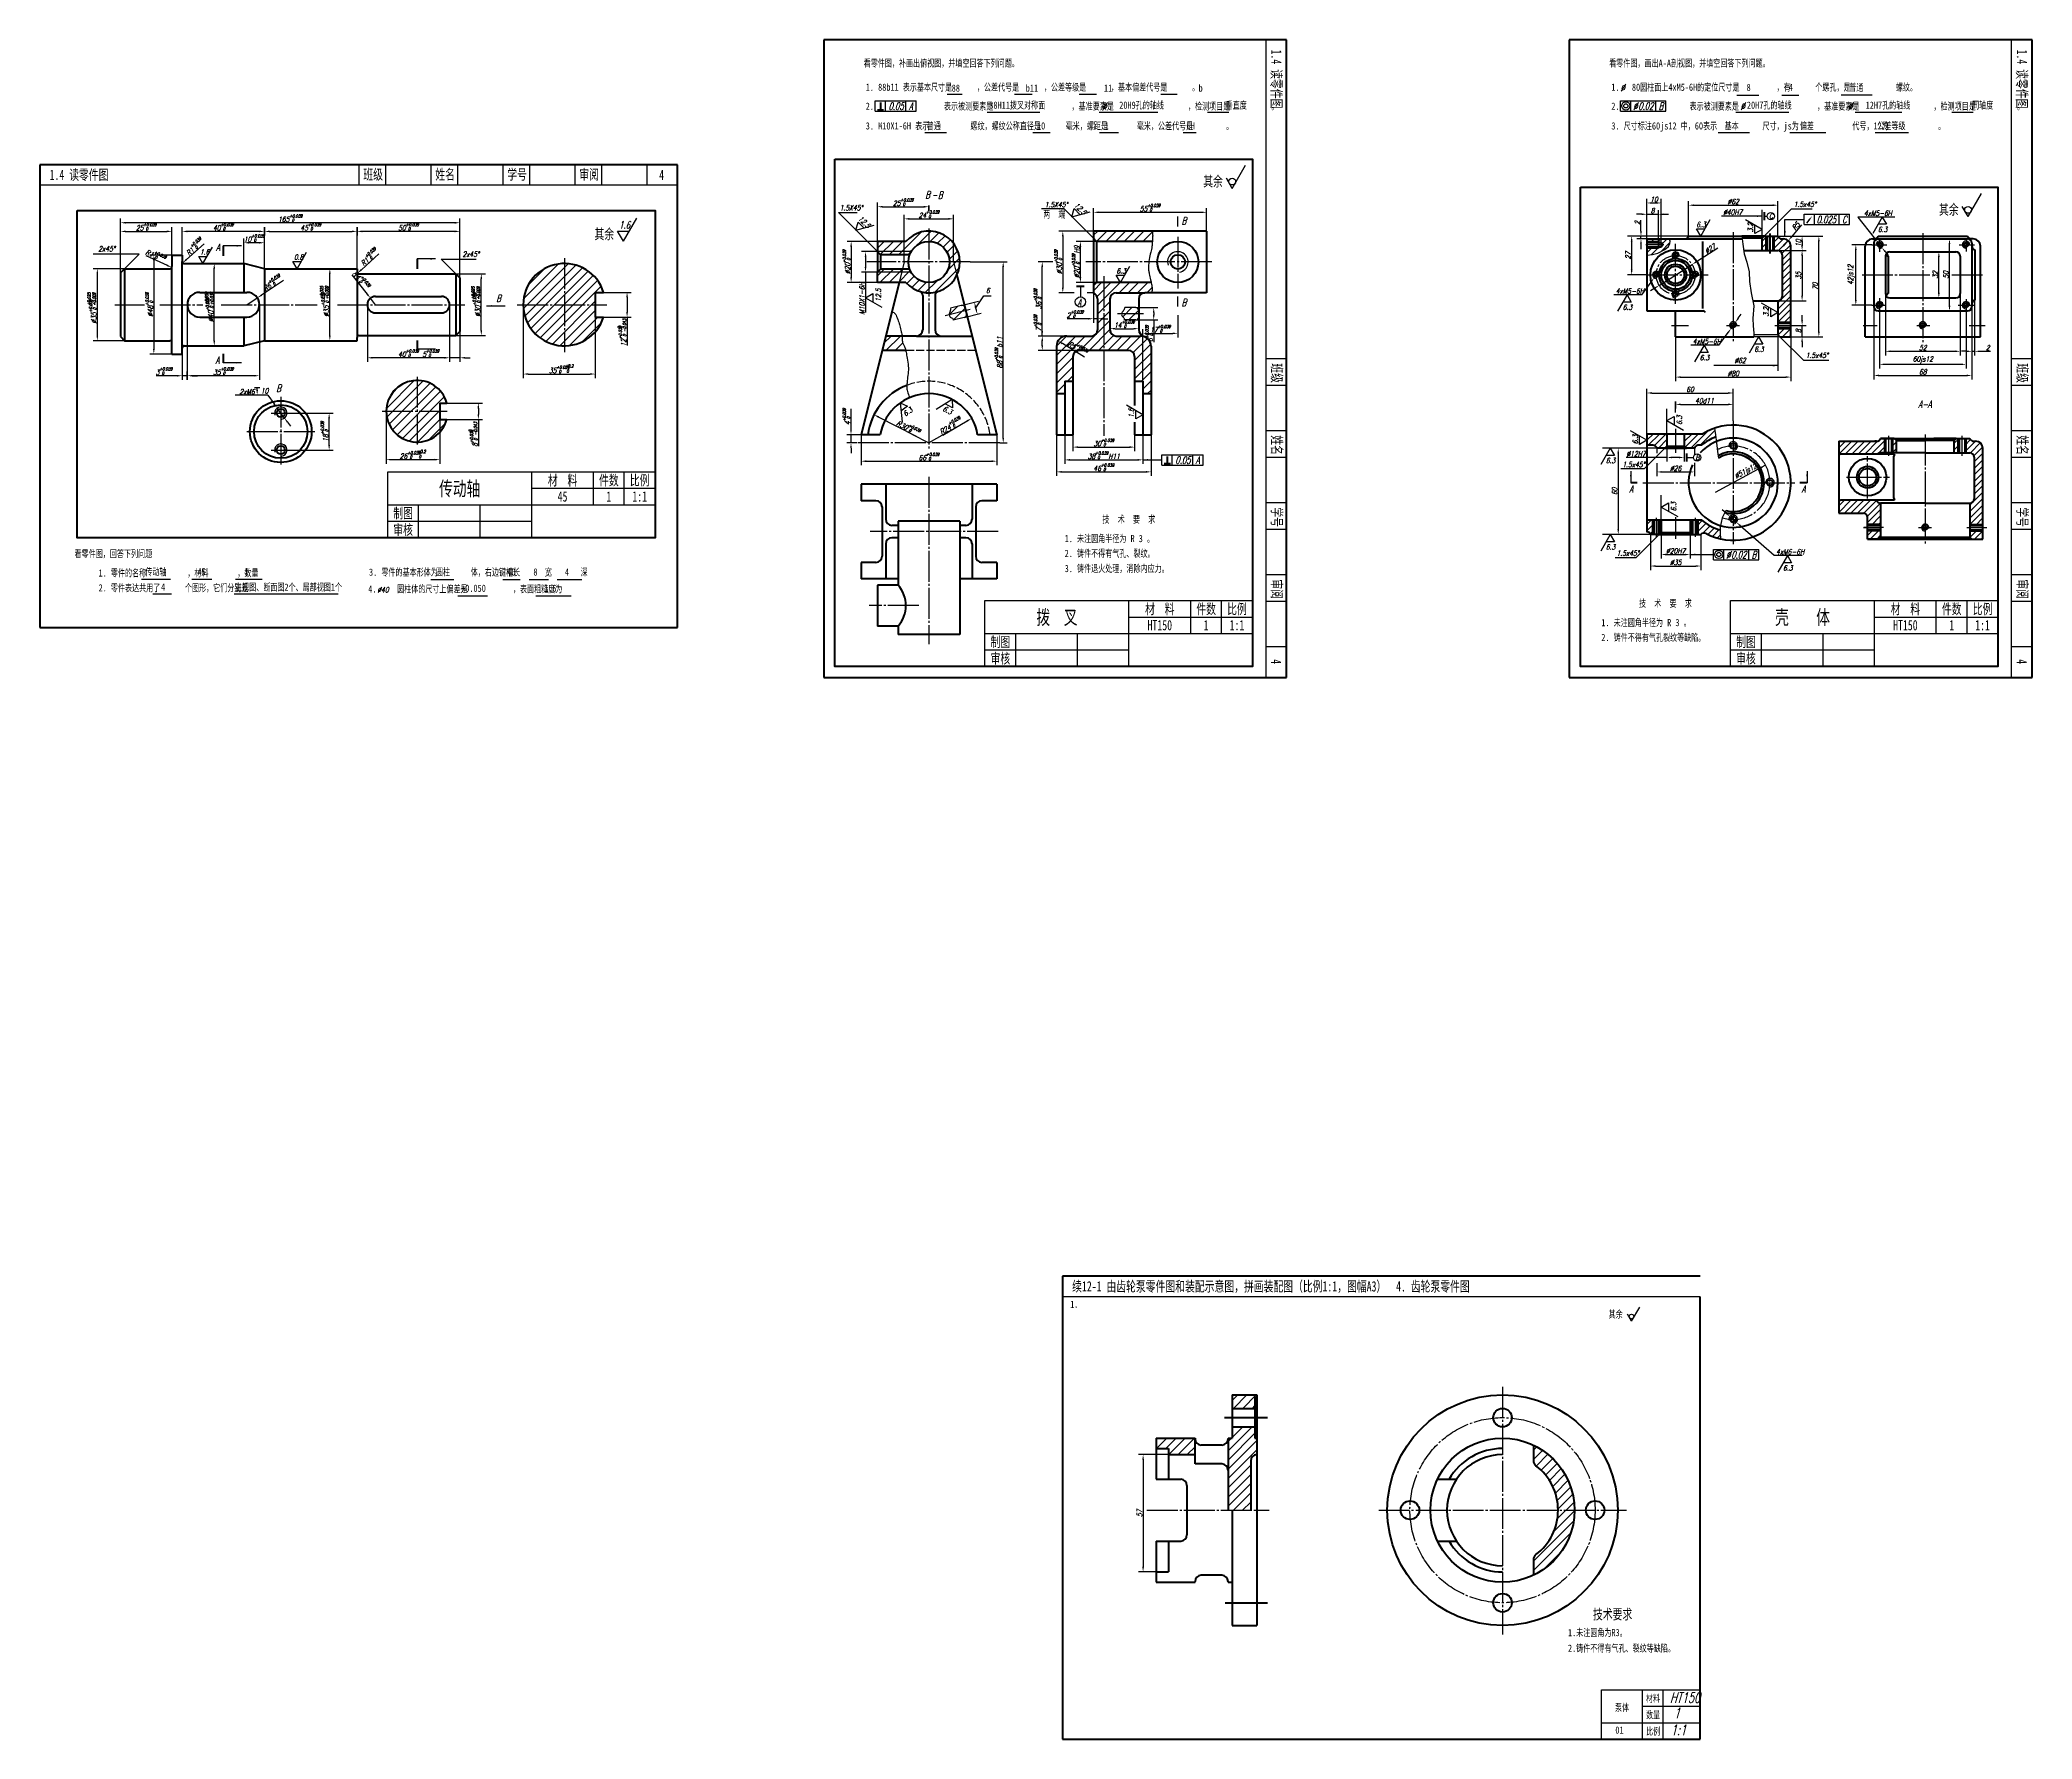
# Model space of a CAD drawing. Header units: millimetres. Extents: x -523 to 2163, y -1202 to 919.
# Drawn here: x 869 to 1837, y 93 to 919 of the extents above; entities that cross this region are included whole.
import ezdxf
from ezdxf.enums import TextEntityAlignment as Align

# ---------------------------------------------------------------- set-up
doc = ezdxf.new("R2010")
doc.units = ezdxf.units.MM
doc.header["$PDMODE"] = 33
doc.header["$PDSIZE"] = 1.5
doc.linetypes.add('myCENTER', pattern=[18, 15, -1, 1, -1])
doc.linetypes.add('myHIDDEN', pattern=[5, 4, -1])
for name, color, linetype, lineweight in [('中心线', 7, 'myCENTER', 25), ('剖面线', 7, 'Continuous', 25), ('尺寸', 7, 'Continuous', 25), ('文字', 7, 'Continuous', 25), ('标注', 7, 'Continuous', 25), ('标题文字', 7, 'Continuous', 25), ('答案中心线', 1, 'myCENTER', 25), ('答案剖面线', 1, 'Continuous', 25), ('答案尺寸', 1, 'Continuous', 25), ('答案文字', 1, 'Continuous', 25), ('答案粗实线', 1, 'Continuous', 50), ('答案细实线', 1, 'Continuous', 25), ('粗实线', 7, 'Continuous', 50), ('细实线', 7, 'Continuous', 25), ('虚线', 7, 'myHIDDEN', 25)]:
    doc.layers.add(name, color=color, linetype=linetype, lineweight=lineweight)
doc.styles.add('上下标-1.5号', font='txt.shx', dxfattribs={"width": 0.7, "oblique": 15, "height": 1.5})
doc.styles.add('字母标注-2.5号', font='txt.shx', dxfattribs={"width": 0.7, "oblique": 15, "height": 2.5})
doc.styles.add('字母标注-3.5号', font='txt.shx', dxfattribs={"width": 0.7, "oblique": 15, "height": 3.5})
doc.styles.add('尺寸文字1-2.5号', font='txt.shx', dxfattribs={"width": 0.7, "oblique": 15, "height": 2.5})
doc.styles.add('标题汉字1-5号', font='SimSun.ttf', dxfattribs={"width": 0.7, "height": 5})
doc.styles.add('标题汉字2-3.5号', font='SimSun.ttf', dxfattribs={"width": 0.7, "height": 3.5})
doc.dimstyles.new('ISO-25', dxfattribs={"dimtxt": 3.5, "dimasz": 2.5, "dimexe": 2.25, "dimexo": 0, "dimgap": 0.5, "dimtad": 1, "dimdsep": 46, "dimtxsty": '尺寸文字1-2.5号', "dimcen": 2.5, "dimadec": 0, "dimazin": 0, "dimtfac": 1, "dimtmove": 0, "dimatfit": 2, "dimfxl": 0, "dimarcsym": 0})
doc.dimstyles.new('尺寸25', dxfattribs={"dimtxt": 2.5, "dimasz": 2.5, "dimexe": 2, "dimexo": 0, "dimgap": 0.5, "dimtad": 1, "dimdec": 0, "dimdsep": 46, "dimtxsty": '尺寸文字1-2.5号', "dimcen": 0, "dimadec": 0, "dimazin": 0, "dimtol": 1, "dimtp": 0.039, "dimtfac": 0.6, "dimtdec": 3, "dimtmove": 0, "dimatfit": 3, "dimfxl": 0, "dimarcsym": 0})
pattern_1 = [(45, (-197.388, 17.178), (-2.245064, 2.245064), [])]
pattern_2 = [(45, (-299.08, 607.849), (-2.245064, 2.245064), [])]
pattern_3 = [(45, (-299.08, 607.849), (-1.5715448, 1.5715448), [])]

msp = doc.modelspace()

# ---------------------------------------------------------------- texts
at = {"layer": '尺寸', "oblique": 15, "width": 0.7}
for s, height, style, p in [('0.05', 3.5, '字母标注-3.5号', (1281.468, 885.246)), ('A', 3.5, '字母标注-3.5号', (1291.346, 885.246)), ('0.02', 3.5, '字母标注-3.5号', (1645.907, 885.246)), ('B', 3.5, '字母标注-3.5号', (1655.785, 885.246)), ('B', 3.5, '字母标注-3.5号', (1299.373, 842.154)), ('-', 3.5, '字母标注-3.5号', (1302.403, 842.117)), ('B', 3.5, '字母标注-3.5号', (1305.502, 841.962)), ('1.5X45%%d', 2.5, '尺寸文字1-2.5号', (1257.671, 836.323)), ('1.5X45%%d', 2.5, '尺寸文字1-2.5号', (1357.322, 837.856)), ('B', 3.5, '字母标注-3.5号', (1423.965, 829.482)), ('%%c40H7', 2.5, '尺寸文字1-2.5号', (1687.114, 834.157)), ('1.5x45%%D', 2.5, '尺寸文字1-2.5号', (1721.397, 837.995)), ('0.025', 3.5, '字母标注-3.5号', (1732.558, 830.102)), ('C', 3.5, '字母标注-3.5号', (1745, 830.102)), ('4xM5-6H', 2.5, '尺寸文字1-2.5号', (1755.558, 833.674)), ('2x45%%D', 2.5, '尺寸文字1-2.5号', (897.319, 816.396)), ('2x45%%D', 2.5, '尺寸文字1-2.5号', (1074.316, 813.749)), ('6', 2.5, '尺寸文字1-2.5号', (1328.763, 796.068)), ('4xM5-6H', 2.5, '尺寸文字1-2.5号', (1634.925, 795.845)), ('A', 3.5, '字母标注-3.5号', (1373.156, 789.746)), ('B', 3.5, '字母标注-3.5号', (1423.965, 789.746)), ('4xM5-6H', 2.5, '尺寸文字1-2.5号', (1672.375, 771.345)), ('1.5x45%%D', 2.5, '尺寸文字1-2.5号', (1727.259, 764.608)), ('+0.2', 1.5, '上下标-1.5号', (1124.096, 759.937)), ('0', 1.5, '上下标-1.5号', (1124.854, 757.437)), ('%%c62', 2.5, '尺寸文字1-2.5号', (1692.615, 762.062)), ('2xM6', 2.5, '尺寸文字1-2.5号', (965.905, 746.914)), ('10', 2.5, '尺寸文字1-2.5号', (976.313, 747.342)), ('A-A', 3.5, '字母标注-3.5号', (1781.988, 740.323)), ('+0.2', 1.5, '上下标-1.5号', (1052.302, 718.345)), ('0', 1.5, '上下标-1.5号', (1053.06, 715.845)), ('0.05', 3.5, '字母标注-3.5号', (1420.897, 713.186)), ('A', 3.5, '字母标注-3.5号', (1430.775, 713.186)), ('1.5x45%%D', 2.5, '尺寸文字1-2.5号', (1638.143, 711.514)), ('A', 3.5, '字母标注-3.5号', (1641.453, 699.133)), ('A', 3.5, '字母标注-3.5号', (1725.26, 699.133)), ('1.5x45%%D', 2.5, '尺寸文字1-2.5号', (1635.343, 668.445)), ('4xM6-6H', 2.5, '尺寸文字1-2.5号', (1712.892, 669.121))]:
    msp.add_text(s, height=height, dxfattribs=dict(at, style=style)).set_placement(p)
at = {"layer": '尺寸', "width": 0.7}
for s, height, style, p in [('其余', 5, '标题汉字1-5号', (1434.416, 847.959)), ('两  端', 3.5, '标题汉字2-3.5号', (1356.584, 832.708)), ('其余', 5, '标题汉字1-5号', (1792.072, 834.213)), ('其余', 5, '标题汉字1-5号', (1138.49, 822.301))]:
    msp.add_text(s, height=height, dxfattribs=dict(at, style=style)).set_placement(p)
at = {"layer": '尺寸', "oblique": 15, "width": 0.7}
for s, height, rotation, style, p in [('+0.025', 1.5, 90, '上下标-1.5号', (893.554, 789.959)), ('+0.009', 1.5, 90, '上下标-1.5号', (896.054, 789.959)), ('+0.050', 1.5, 90, '上下标-1.5号', (950.712, 790.292)), ('+0.034', 1.5, 90, '上下标-1.5号', (953.212, 790.292)), ('+0.025', 1.5, 90, '上下标-1.5号', (1006.648, 793.158)), ('+0.009', 1.5, 90, '上下标-1.5号', (1009.148, 793.158)), ('+0.025', 1.5, 90, '上下标-1.5号', (1080.24, 792.889)), ('+0.009', 1.5, 90, '上下标-1.5号', (1082.74, 792.889)), ('12.5', 2.5, 90, '尺寸文字1-2.5号', (1277.74, 791.841)), ('0', 1.5, 90, '上下标-1.5号', (1151.334, 778.671)), ('-0.043', 1.5, 90, '上下标-1.5号', (1153.834, 777.225)), ('6.3', 2.5, 36.056645, '尺寸文字1-2.5号', (1289.666, 735.995)), ('6.3', 2.5, 331.573619, '尺寸文字1-2.5号', (1307.479, 739.137)), ('0', 1.5, 90, '上下标-1.5号', (1078.931, 728.502)), ('-0.043', 1.5, 90, '上下标-1.5号', (1081.431, 727.055)), ('6.3', 2.5, 90, '尺寸文字1-2.5号', (1645.684, 722.632)), ('%%C51js12', 2.5, 28.349801, '尺寸文字1-2.5号', (1693.495, 705.779))]:
    msp.add_text(s, height=height, rotation=rotation, dxfattribs=dict(at, style=style)).set_placement(p)
at = {"layer": '文字', "style": '标题汉字2-3.5号', "width": 0.7}
for s, p in [('看零件图，补画出俯视图，并填空回答下列问题。', (1269.341, 906.133)), ('看零件图，画出A-A剖视图，并填空回答下列问题。', (1631.76, 906.133)), ('1. 88b11 表示基本尺寸是      ，公差代号是      ，公差等级是      ，基本偏差代号是      。  ', (1270.374, 894.441)), ('1.   80圆柱面上4xM5-6H的定位尺寸是         ，有      个螺孔，是           螺纹。', (1632.794, 894.441)), ('2.                 表示被测要素是                   ，基准要素是                  ，检测项目是          。', (1270.374, 885.204)), ('2.                 表示被测要素是                   ，基准要素是                  ，检测项目是          。', (1632.794, 885.204)), ('3. M10X1-6H 表示          螺纹，螺纹公称直径是      毫米，螺距是       毫米，公差代号是        。', (1270.374, 875.625)), ('3. 尺寸标注60js12 中，60表示           尺寸，js为             代号，12为            。', (1632.794, 875.625)), ('技  术  要  求', (1385.382, 684.41)), ('1. 未注圆角半径为 R 3 。  ', (1367.068, 675.06)), ('看零件图，回答下列问题', (885.766, 667.666)), ('2. 铸件不得有气孔、裂纹。', (1367.068, 667.831)), ('1. 零件的名称          ，材料       ，数量  ', (897.428, 658.316)), ('3. 零件的基本形体为        体，右边键槽长      宽       深', (1028.903, 658.714)), ('3. 铸件退火处理，消除内应力。', (1367.068, 660.483)), ('2. 零件表达共用了      个图形，它们分别是', (897.428, 651.087)), ('4.     圆柱体的尺寸上偏差是           ，表面粗糙度为', (1028.561, 650.551)), ('技  术  要  求', (1646.227, 643.554)), ('2. 铸件不得有气孔裂纹等缺陷。', (1627.913, 626.976)), ('1. 未注圆角半径为 R 3 。  ', (1627.913, 634.204))]:
    msp.add_text(s, height=3.5, dxfattribs=at).set_placement(p)
at = {"layer": '文字', "oblique": 15, "width": 0.7}
for s, height, style, p in [('%%C', 3.5, '尺寸文字1-2.5号', (1637.21, 894.205)), ('%%C', 3.5, '尺寸文字1-2.5号', (1643.403, 885.198)), ('%%C40', 2.5, '字母标注-2.5号', (1032.952, 650.6))]:
    msp.add_text(s, height=height, dxfattribs=dict(at, style=style)).set_placement(p)
at = {"layer": '标注', "style": '尺寸文字1-2.5号', "oblique": 15, "width": 0.7}
for s, rotation, p in [('12.5', 315.10992, (1371.492, 838.521)), ('12.5', 315.10992, (1266.499, 832.021)), ('3.2', 90, (1701.65, 825.613)), ('3.2', 90, (1709.197, 784.642)), ('1.6', 90, (1400.68, 735.48)), ('6.3', 90, (1667.113, 731.988)), ('6.3', 90, (1664.313, 689.988))]:
    msp.add_text(s, height=2.5, rotation=rotation, dxfattribs=at).set_placement(p)
at = {"layer": '标注', "oblique": 15, "width": 0.7}
for s, height, style, p in [('C', 2.5, '尺寸文字1-2.5号', (1709.485, 832.316)), ('1.6', 3.5, '尺寸文字1-2.5号', (1150.528, 827.501)), ('6.3', 2.5, '尺寸文字1-2.5号', (1674.101, 828.22)), ('6.3', 2.5, '尺寸文字1-2.5号', (1762.379, 825.8)), ('1.6', 2.5, '尺寸文字1-2.5号', (946.702, 814.858)), ('A', 3.5, '字母标注-3.5号', (954.572, 816.579)), ('0.8', 2.5, '尺寸文字1-2.5号', (992.442, 812.358)), ('6.3', 2.5, '尺寸文字1-2.5号', (1392.21, 805.634)), ('B', 3.5, '字母标注-3.5号', (1090.779, 791.789)), ('6.3', 2.5, '尺寸文字1-2.5号', (1638.314, 787.972)), ('A', 3.5, '字母标注-3.5号', (954.259, 761.795)), ('6.3', 2.5, '尺寸文字1-2.5号', (1675.764, 763.472)), ('6.3', 2.5, '尺寸文字1-2.5号', (1702.265, 767.557)), ('B', 3.5, '字母标注-3.5号', (983.914, 748.121)), ('B', 2.5, '尺寸文字1-2.5号', (1673.646, 715.027)), ('6.3', 2.5, '尺寸文字1-2.5号', (1630.107, 713.455)), ('6.3', 2.5, '尺寸文字1-2.5号', (1630.107, 671.455)), ('%%C', 3.5, '尺寸文字1-2.5号', (1688.61, 667.12)), ('0.02', 3.5, '字母标注-3.5号', (1691.113, 667.168)), ('B', 3.5, '字母标注-3.5号', (1700.992, 667.168)), ('6.3', 2.5, '尺寸文字1-2.5号', (1716.281, 661.247))]:
    msp.add_text(s, height=height, dxfattribs=dict(at, style=style)).set_placement(p)
at = {"layer": '标注', "char_height": 5, "width": 21.09727, "attachment_point": 1, "style": '尺寸文字1-2.5号'}
for s, insert in [('HT150', (1661.316, 115.929)), ('1', (1663.202, 108.389)), ('1:1', (1661.659, 100.163))]:
    msp.add_mtext(s, dxfattribs=dict(at, insert=insert))
at = {"layer": '标题文字', "style": '标题汉字1-5号', "width": 0.7}
for s, p in [('1.4 读零件图', (1467.524, 914.465)), ('1.4 读零件图', (1829.944, 914.465)), ('班级', (1467.69, 761.974)), ('班级', (1830.11, 761.974)), ('姓名', (1467.69, 726.974)), ('姓名', (1830.11, 726.974)), ('学号', (1467.69, 691.974)), ('学号', (1830.11, 691.974)), ('审阅', (1467.69, 656.974)), ('审阅', (1830.11, 656.974)), ('4', (1467.422, 618.142)), ('4', (1829.841, 618.142))]:
    msp.add_text(s, height=5, rotation=270, dxfattribs=at).set_placement(p)
at = {"layer": '标题文字', "width": 0.7}
for s, height, style, p in [('1.4 读零件图', 5, '标题汉字1-5号', (873.631, 851.122)), ('班级', 5, '标题汉字1-5号', (1026.123, 851.288)), ('姓名', 5, '标题汉字1-5号', (1061.123, 851.288)), ('学号', 5, '标题汉字1-5号', (1096.123, 851.288)), ('审阅', 5, '标题汉字1-5号', (1131.123, 851.288)), ('4', 5, '标题汉字1-5号', (1169.954, 851.02)), ('续12-1 由齿轮泵零件图和装配示意图，拼画装配图（比例1:1，图幅A3）  4. 齿轮泵零件图', 5, '标题汉字1-5号', (1370.687, 310.811)), ('1．', 3.5, '标题汉字2-3.5号', (1369.791, 302.806)), ('其余', 3.5, '标题汉字2-3.5号', (1631.473, 298.005)), ('技术要求', 5, '标题汉字2-3.5号', (1623.871, 151.433)), ('1.未注圆角为R3。', 3.5, '标题汉字2-3.5号', (1611.708, 143.27)), ('2.铸件不得有气孔、裂纹等缺陷。', 3.5, '标题汉字2-3.5号', (1611.708, 135.676)), ('泵体', 3.5, '标题汉字2-3.5号', (1634.56, 106.823)), ('材料', 3.5, '标题汉字2-3.5号', (1649.654, 111.279)), ('数量', 3.5, '标题汉字2-3.5号', (1649.654, 103.279)), ('01', 3.5, '标题汉字2-3.5号', (1634.732, 95.856)), ('比例', 3.5, '标题汉字2-3.5号', (1649.654, 95.279))]:
    msp.add_text(s, height=height, dxfattribs=dict(at, style=style)).set_placement(p)
at = {"layer": '答案文字', "style": '标题汉字2-3.5号', "width": 0.7}
for s, p in [('88                b11                11                     b  ', (1312.151, 893.994)), ('8', (1698.544, 894.344)), ('4', (1719.058, 894.344)), ('普通', (1748.438, 894.344)), ('38H11拨叉对称面                  20H9孔的轴线               垂直度', (1330.436, 885.712)), ('20H7孔的轴线                  12H7孔的轴线               同轴度', (1698.696, 885.712)), ('普通', (1299.992, 875.645)), ('10', (1353.599, 875.645)), ('1', (1386.526, 875.645)), ('6H', (1426.313, 875.645)), ('基本', (1687.853, 875.689)), ('偏差', (1724.399, 875.689)), ('公差等级', (1762.063, 875.689)), ('传动轴', (920.164, 658.851)), ('45', (945.49, 658.851)), ('1', (968.468, 658.851)), ('圆柱', (1061.446, 658.806)), ('40', (1096.138, 658.806)), ('8', (1108.798, 658.806)), ('4', (1124.172, 658.806)), ('4', (927.825, 651.415)), ('主视图、断面图2个、局部视图1个', (963.778, 651.415)), ('+0.050', (1073.692, 650.888)), ('1.6', (1114.045, 650.888))]:
    msp.add_text(s, height=3.5, dxfattribs=at).set_placement(p)
at = {"layer": '答案文字', "style": '尺寸文字1-2.5号', "oblique": 15, "width": 0.7}
for p in [(1385.257, 885.209), (1695.558, 885.209), (1747.85, 885.209)]:
    msp.add_text('%%C', height=3.5, dxfattribs=at).set_placement(p)
at = {"layer": '细实线', "style": '标题汉字1-5号', "width": 0.7}
for s, height, p in [('材  料', 5, (1122.98, 705.211)), ('件数', 5, (1145.48, 705.211)), ('比例', 5, (1160.48, 705.211)), ('传动轴', 7, (1072.98, 701.211)), ('45', 5, (1122.98, 697.211)), ('1', 5, (1145.48, 697.211)), ('1:1', 5, (1160.48, 697.211)), ('制图', 5, (1045.48, 689.211)), ('审核', 5, (1045.48, 681.211)), ('拨  叉', 7, (1363.314, 638.653)), ('材  料', 5, (1413.314, 642.653)), ('件数', 5, (1435.814, 642.653)), ('比例', 5, (1450.814, 642.653)), ('壳    体', 7, (1725.734, 638.653)), ('材  料', 5, (1775.734, 642.653)), ('件数', 5, (1798.234, 642.653)), ('比例', 5, (1813.234, 642.653)), ('制图', 5, (1335.814, 626.653)), ('HT150', 5, (1413.314, 634.653)), ('1', 5, (1435.814, 634.653)), ('1:1', 5, (1450.814, 634.653)), ('制图', 5, (1698.234, 626.653)), ('HT150', 5, (1775.734, 634.653)), ('1', 5, (1798.234, 634.653)), ('1:1', 5, (1813.234, 634.653)), ('审核', 5, (1335.814, 618.653)), ('审核', 5, (1698.234, 618.653))]:
    msp.add_text(s, height=height, dxfattribs=at).set_placement(p, align=Align.MIDDLE)

# ---------------------------------------------------------------- blocks, each defined once
blk = doc.blocks.new('*D90')
at = {"layer": 'Defpoints', "color": 0}
for p in [(1417.48, 231.51), (1405.18, 174.51), (1417.48, 174.51)]:
    blk.add_point(p, dxfattribs=at)
at = {"layer": '答案尺寸', "color": 0, "lineweight": -2}
for p, q in [((1417.48, 231.51), (1402.93, 231.51)), ((1405.18, 229.01), (1405.18, 177.01)), ((1417.48, 174.51), (1402.93, 174.51))]:
    blk.add_line(p, q, dxfattribs=at)
at = {"layer": '答案尺寸', "color": 0}
for points in [[(1404.77, 229.01), (1405.6, 229.01), (1405.18, 231.51)], [(1404.77, 177.01), (1405.6, 177.01), (1405.18, 174.51)]]:
    blk.add_solid(points, dxfattribs=at)
at = {"layer": '答案尺寸', "color": 0, "insert": (1403.43, 203.01), "char_height": 2.5, "attachment_point": 5, "rotation": 90, "style": '尺寸文字1-2.5号'}
blk.add_mtext('57', dxfattribs=at)
blk = doc.blocks.new('*D145')
at = {"layer": 'Defpoints', "color": 0}
for p in [(896.85, 807.97), (910.09, 807.97), (910.09, 772.97)]:
    blk.add_point(p, dxfattribs=at)
at = {"layer": '尺寸', "color": 0, "lineweight": -2}
for p, q in [((910.09, 807.97), (894.85, 807.97)), ((896.85, 775.47), (896.85, 805.47)), ((910.09, 772.97), (894.85, 772.97))]:
    blk.add_line(p, q, dxfattribs=at)
at = {"layer": '尺寸', "color": 0}
for points in [[(896.44, 805.47), (897.27, 805.47), (896.85, 807.97)], [(896.44, 775.47), (897.27, 775.47), (896.85, 772.97)]]:
    blk.add_solid(points, dxfattribs=at)
at = {"layer": '尺寸', "color": 0, "insert": (894.6, 787.16), "char_height": 2.5, "attachment_point": 5, "rotation": 90, "style": '尺寸文字1-2.5号'}
blk.add_mtext('%%c35{\\H1.500000;\\S+0.039^  0;}', dxfattribs=at)
blk = doc.blocks.new('*D146')
at = {"layer": 'Defpoints', "color": 0}
for p in [(933.09, 814.47), (924.31, 766.47), (933.09, 766.47)]:
    blk.add_point(p, dxfattribs=at)
at = {"layer": '尺寸', "color": 0, "lineweight": -2}
for p, q in [((933.09, 814.47), (922.31, 814.47)), ((924.31, 811.97), (924.31, 768.97)), ((933.09, 766.47), (922.31, 766.47))]:
    blk.add_line(p, q, dxfattribs=at)
at = {"layer": '尺寸', "color": 0}
for points in [[(923.89, 811.97), (924.73, 811.97), (924.31, 814.47)], [(923.89, 768.97), (924.73, 768.97), (924.31, 766.47)]]:
    blk.add_solid(points, dxfattribs=at)
at = {"layer": '尺寸', "color": 0, "insert": (922.06, 790.47), "char_height": 2.5, "attachment_point": 5, "rotation": 90, "style": '尺寸文字1-2.5号'}
blk.add_mtext('%%c48{\\H1.500000;\\S+0.039^  0;}', dxfattribs=at)
blk = doc.blocks.new('*D147')
at = {"layer": 'Defpoints', "color": 0}
for p in [(938.34, 810.81), (939.09, 811.47)]:
    blk.add_point(p, dxfattribs=at)
at = {"layer": '尺寸', "color": 0, "lineweight": -2}
blk.add_line((948.8, 820.04), (940.22, 812.46), dxfattribs=at)
at = {"layer": '尺寸', "color": 0}
blk.add_solid([(939.94, 812.77), (940.49, 812.15), (938.34, 810.81)], dxfattribs=at)
at = {"layer": '尺寸', "color": 0, "insert": (943.95, 818.77), "char_height": 2.5, "attachment_point": 5, "rotation": 41.46553, "style": '尺寸文字1-2.5号'}
blk.add_mtext('R1{\\H1.500000;\\S+0.039^  0;}', dxfattribs=at)
blk = doc.blocks.new('*D148')
at = {"layer": 'Defpoints', "color": 0}
for p in [(932.09, 808.97), (933, 808.55)]:
    blk.add_point(p, dxfattribs=at)
at = {"layer": '尺寸', "color": 0, "lineweight": -2}
blk.add_line((920.35, 814.42), (930.73, 809.6), dxfattribs=at)
at = {"layer": '尺寸', "color": 0}
blk.add_solid([(930.91, 809.98), (930.56, 809.22), (933, 808.55)], dxfattribs=at)
at = {"layer": '尺寸', "color": 0, "insert": (925.35, 814.58), "char_height": 2.5, "attachment_point": 5, "rotation": 335.10663, "style": '尺寸文字1-2.5号'}
blk.add_mtext('R1{\\H1.500000;\\S+0.039^  0;}', dxfattribs=at)
blk = doc.blocks.new('*D149')
at = {"layer": 'Defpoints', "color": 0}
for p in [(1023.35, 805.8), (1024.09, 806.47)]:
    blk.add_point(p, dxfattribs=at)
at = {"layer": '尺寸', "color": 0, "lineweight": -2}
blk.add_line((1033.72, 815.14), (1025.21, 807.47), dxfattribs=at)
at = {"layer": '尺寸', "color": 0}
blk.add_solid([(1024.93, 807.78), (1025.49, 807.16), (1023.35, 805.8)], dxfattribs=at)
at = {"layer": '尺寸', "color": 0, "insert": (1028.88, 813.81), "char_height": 2.5, "attachment_point": 5, "rotation": 42.01246, "style": '尺寸文字1-2.5号'}
blk.add_mtext('R1{\\H1.500000;\\S+0.039^  0;}', dxfattribs=at)
blk = doc.blocks.new('*D150')
at = {"layer": 'Defpoints', "color": 0}
for p in [(968.09, 820.58), (968.09, 810.47), (978.09, 807.97)]:
    blk.add_point(p, dxfattribs=at)
at = {"layer": '尺寸', "color": 0, "lineweight": -2}
for p, q in [((968.09, 810.47), (968.09, 822.58)), ((975.59, 820.58), (970.59, 820.58)), ((978.09, 807.97), (978.09, 822.58))]:
    blk.add_line(p, q, dxfattribs=at)
at = {"layer": '尺寸', "color": 0}
for points in [[(970.59, 821), (970.59, 820.16), (968.09, 820.58)], [(975.59, 821), (975.59, 820.16), (978.09, 820.58)]]:
    blk.add_solid(points, dxfattribs=at)
at = {"layer": '尺寸', "color": 0, "insert": (973.09, 822.83), "char_height": 2.5, "attachment_point": 5, "style": '尺寸文字1-2.5号'}
blk.add_mtext('10{\\H1.500000;\\S+0.039^  0;}', dxfattribs=at)
blk = doc.blocks.new('*D151')
at = {"layer": 'Defpoints', "color": 0}
for p in [(938.09, 826.09), (938.09, 814.47), (978.09, 822.58)]:
    blk.add_point(p, dxfattribs=at)
at = {"layer": '尺寸', "color": 0, "lineweight": -2}
for p, q in [((938.09, 814.47), (938.09, 828.09)), ((975.59, 826.09), (940.59, 826.09)), ((978.09, 822.58), (978.09, 828.09))]:
    blk.add_line(p, q, dxfattribs=at)
at = {"layer": '尺寸', "color": 0}
for points in [[(940.59, 826.51), (940.59, 825.67), (938.09, 826.09)], [(975.59, 826.51), (975.59, 825.67), (978.09, 826.09)]]:
    blk.add_solid(points, dxfattribs=at)
at = {"layer": '尺寸', "color": 0, "insert": (958.09, 828.34), "char_height": 2.5, "attachment_point": 5, "style": '尺寸文字1-2.5号'}
blk.add_mtext('40{\\H1.500000;\\S+0.039^  0;}', dxfattribs=at)
blk = doc.blocks.new('*D152')
at = {"layer": 'Defpoints', "color": 0}
for p in [(978.09, 828.09), (1023.09, 826.09), (1023.09, 807.97)]:
    blk.add_point(p, dxfattribs=at)
at = {"layer": '尺寸', "color": 0, "lineweight": -2}
for p, q in [((978.09, 828.09), (978.09, 824.09)), ((980.59, 826.09), (1020.59, 826.09)), ((1023.09, 807.97), (1023.09, 828.09))]:
    blk.add_line(p, q, dxfattribs=at)
at = {"layer": '尺寸', "color": 0}
for points in [[(980.59, 826.51), (980.59, 825.67), (978.09, 826.09)], [(1020.59, 826.51), (1020.59, 825.67), (1023.09, 826.09)]]:
    blk.add_solid(points, dxfattribs=at)
at = {"layer": '尺寸', "color": 0, "insert": (1000.59, 828.34), "char_height": 2.5, "attachment_point": 5, "style": '尺寸文字1-2.5号'}
blk.add_mtext('45{\\H1.500000;\\S+0.039^  0;}', dxfattribs=at)
blk = doc.blocks.new('*D153')
at = {"layer": 'Defpoints', "color": 0}
for p in [(933.09, 826.09), (933.09, 814.47), (908.09, 805.97)]:
    blk.add_point(p, dxfattribs=at)
at = {"layer": '尺寸', "color": 0, "lineweight": -2}
for p, q in [((908.09, 805.97), (908.09, 828.09)), ((910.59, 826.09), (930.59, 826.09)), ((933.09, 814.47), (933.09, 828.09))]:
    blk.add_line(p, q, dxfattribs=at)
at = {"layer": '尺寸', "color": 0}
for points in [[(910.59, 826.51), (910.59, 825.67), (908.09, 826.09)], [(930.59, 826.51), (930.59, 825.67), (933.09, 826.09)]]:
    blk.add_solid(points, dxfattribs=at)
at = {"layer": '尺寸', "color": 0, "insert": (920.59, 828.34), "char_height": 2.5, "attachment_point": 5, "style": '尺寸文字1-2.5号'}
blk.add_mtext('25{\\H1.500000;\\S+0.039^  0;}', dxfattribs=at)
blk = doc.blocks.new('*D154')
at = {"layer": 'Defpoints', "color": 0}
for p in [(953.68, 810.47), (954.89, 810.47), (956.12, 770.47)]:
    blk.add_point(p, dxfattribs=at)
at = {"layer": '尺寸', "color": 0, "lineweight": -2}
for p, q in [((954.89, 810.47), (951.68, 810.47)), ((953.68, 772.97), (953.68, 807.97)), ((956.12, 770.47), (951.68, 770.47))]:
    blk.add_line(p, q, dxfattribs=at)
at = {"layer": '尺寸', "color": 0}
for points in [[(953.26, 807.97), (954.1, 807.97), (953.68, 810.47)], [(953.26, 772.97), (954.1, 772.97), (953.68, 770.47)]]:
    blk.add_solid(points, dxfattribs=at)
at = {"layer": '尺寸', "color": 0, "insert": (951.43, 787.93), "char_height": 2.5, "attachment_point": 5, "rotation": 90, "style": '尺寸文字1-2.5号'}
blk.add_mtext('%%c40{\\H1.500000;\\S+0.039^  0;}', dxfattribs=at)
blk = doc.blocks.new('*D155')
at = {"layer": 'Defpoints', "color": 0}
for p in [(1009.33, 807.97), (1009.86, 807.97), (1008.02, 772.97)]:
    blk.add_point(p, dxfattribs=at)
at = {"layer": '尺寸', "color": 0, "lineweight": -2}
for p, q in [((1009.33, 807.97), (1011.86, 807.97)), ((1009.86, 775.47), (1009.86, 805.47)), ((1008.02, 772.97), (1011.86, 772.97))]:
    blk.add_line(p, q, dxfattribs=at)
at = {"layer": '尺寸', "color": 0}
for points in [[(1009.44, 805.47), (1010.27, 805.47), (1009.86, 807.97)], [(1009.44, 775.47), (1010.27, 775.47), (1009.86, 772.97)]]:
    blk.add_solid(points, dxfattribs=at)
at = {"layer": '尺寸', "color": 0, "insert": (1007.61, 790.47), "char_height": 2.5, "attachment_point": 5, "rotation": 90, "style": '尺寸文字1-2.5号'}
blk.add_mtext('%%C35{\\H1.500000;\\S+0.039^  0;}', dxfattribs=at)
blk = doc.blocks.new('*D156')
at = {"layer": 'Defpoints', "color": 0}
for p in [(940.59, 790.47), (938.09, 766.47), (938.09, 755.93)]:
    blk.add_point(p, dxfattribs=at)
at = {"layer": '尺寸', "color": 0, "lineweight": -2}
for p, q in [((940.59, 790.47), (940.59, 753.93)), ((938.09, 766.47), (938.09, 753.93)), ((935.59, 755.93), (925.42, 755.93)), ((940.59, 755.93), (938.09, 755.93)), ((943.09, 755.93), (945.59, 755.93))]:
    blk.add_line(p, q, dxfattribs=at)
at = {"layer": '尺寸', "color": 0}
for points in [[(935.59, 756.35), (935.59, 755.51), (938.09, 755.93)], [(943.09, 756.35), (943.09, 755.51), (940.59, 755.93)]]:
    blk.add_solid(points, dxfattribs=at)
at = {"layer": '尺寸', "color": 0, "insert": (929.26, 758.18), "char_height": 2.5, "attachment_point": 5, "style": '尺寸文字1-2.5号'}
blk.add_mtext('3{\\H1.500000;\\S+0.039^  0;}', dxfattribs=at)
blk = doc.blocks.new('*D157')
at = {"layer": 'Defpoints', "color": 0}
for p in [(975.59, 790.47), (940.59, 755.93), (940.59, 753.93)]:
    blk.add_point(p, dxfattribs=at)
at = {"layer": '尺寸', "color": 0, "lineweight": -2}
for p, q in [((975.59, 790.47), (975.59, 753.93)), ((940.59, 753.93), (940.59, 757.93)), ((973.09, 755.93), (943.09, 755.93))]:
    blk.add_line(p, q, dxfattribs=at)
at = {"layer": '尺寸', "color": 0}
for points in [[(943.09, 756.35), (943.09, 755.51), (940.59, 755.93)], [(973.09, 756.35), (973.09, 755.51), (975.59, 755.93)]]:
    blk.add_solid(points, dxfattribs=at)
at = {"layer": '尺寸', "color": 0, "insert": (958.09, 758.18), "char_height": 2.5, "attachment_point": 5, "style": '尺寸文字1-2.5号'}
blk.add_mtext('35{\\H1.500000;\\S+0.039^  0;}', dxfattribs=at)
blk = doc.blocks.new('*D158')
at = {"layer": 'Defpoints', "color": 0}
for p in [(969.59, 790.47), (974.6, 793.77)]:
    blk.add_point(p, dxfattribs=at)
at = {"layer": '尺寸', "color": 0, "lineweight": -2}
for p, q in [((987.29, 802.15), (976.69, 795.15)), ((969.59, 790.47), (974.6, 793.77))]:
    blk.add_line(p, q, dxfattribs=at)
at = {"layer": '尺寸', "color": 0}
blk.add_solid([(976.46, 795.5), (976.92, 794.8), (974.6, 793.77)], dxfattribs=at)
at = {"layer": '尺寸', "color": 0, "insert": (981.79, 801.22), "char_height": 2.5, "attachment_point": 5, "rotation": 33.42289, "style": '尺寸文字1-2.5号'}
blk.add_mtext('R6{\\H1.500000;\\S+0.039^  0;}', dxfattribs=at)
blk = doc.blocks.new('*D159')
at = {"layer": 'Defpoints', "color": 0}
for p in [(1029.61, 793.61), (1032.09, 790.47)]:
    blk.add_point(p, dxfattribs=at)
at = {"layer": '尺寸', "color": 0, "lineweight": -2}
for p, q in [((1020.59, 805.01), (1028.06, 795.57)), ((1032.09, 790.47), (1029.61, 793.61))]:
    blk.add_line(p, q, dxfattribs=at)
at = {"layer": '尺寸', "color": 0}
blk.add_solid([(1028.39, 795.83), (1027.73, 795.31), (1029.61, 793.61)], dxfattribs=at)
at = {"layer": '尺寸', "color": 0, "insert": (1025.32, 802.66), "char_height": 2.5, "attachment_point": 5, "rotation": 308.34235, "style": '尺寸文字1-2.5号'}
blk.add_mtext('R4{\\H1.500000;\\S+0.039^  0;}', dxfattribs=at)
blk = doc.blocks.new('*D160')
at = {"layer": 'Defpoints', "color": 0}
for p in [(1023.09, 828.09), (1023.09, 826.09), (1073.09, 803.47)]:
    blk.add_point(p, dxfattribs=at)
at = {"layer": '尺寸', "color": 0, "lineweight": -2}
for p, q in [((1023.09, 828.09), (1023.09, 824.09)), ((1070.59, 826.09), (1025.59, 826.09)), ((1073.09, 803.47), (1073.09, 828.09))]:
    blk.add_line(p, q, dxfattribs=at)
at = {"layer": '尺寸', "color": 0}
for points in [[(1025.59, 826.51), (1025.59, 825.67), (1023.09, 826.09)], [(1070.59, 826.51), (1070.59, 825.67), (1073.09, 826.09)]]:
    blk.add_solid(points, dxfattribs=at)
at = {"layer": '尺寸', "color": 0, "insert": (1048.09, 828.34), "char_height": 2.5, "attachment_point": 5, "style": '尺寸文字1-2.5号'}
blk.add_mtext('50{\\H1.500000;\\S+0.039^  0;}', dxfattribs=at)
blk = doc.blocks.new('*D122')
at = {"layer": 'Defpoints', "color": 0}
for p in [(908.09, 830.29), (908.09, 828.09), (1073.09, 828.09)]:
    blk.add_point(p, dxfattribs=at)
at = {"layer": '尺寸', "color": 0, "lineweight": -2}
for p, q in [((908.09, 828.09), (908.09, 832.29)), ((1070.59, 830.29), (910.59, 830.29)), ((1073.09, 828.09), (1073.09, 832.29))]:
    blk.add_line(p, q, dxfattribs=at)
at = {"layer": '尺寸', "color": 0}
for points in [[(910.59, 830.7), (910.59, 829.87), (908.09, 830.29)], [(1070.59, 830.7), (1070.59, 829.87), (1073.09, 830.29)]]:
    blk.add_solid(points, dxfattribs=at)
at = {"layer": '尺寸', "color": 0, "insert": (990.59, 832.54), "char_height": 2.5, "attachment_point": 5, "style": '尺寸文字1-2.5号'}
blk.add_mtext('165{\\H1.500000;\\S+0.039^  0;}', dxfattribs=at)
blk = doc.blocks.new('*D161')
at = {"layer": 'Defpoints', "color": 0}
for p in [(1071.09, 805.47), (1083.49, 805.47), (1071.09, 775.47)]:
    blk.add_point(p, dxfattribs=at)
at = {"layer": '尺寸', "color": 0, "lineweight": -2}
for p, q in [((1071.09, 805.47), (1085.49, 805.47)), ((1083.49, 777.97), (1083.49, 802.97)), ((1071.09, 775.47), (1085.49, 775.47))]:
    blk.add_line(p, q, dxfattribs=at)
at = {"layer": '尺寸', "color": 0}
for points in [[(1083.07, 802.97), (1083.9, 802.97), (1083.49, 805.47)], [(1083.07, 777.97), (1083.9, 777.97), (1083.49, 775.47)]]:
    blk.add_solid(points, dxfattribs=at)
at = {"layer": '尺寸', "color": 0, "insert": (1081.24, 790.47), "char_height": 2.5, "attachment_point": 5, "rotation": 90, "style": '尺寸文字1-2.5号'}
blk.add_mtext('%%C30{\\H1.500000;\\S+0.039^  0;}', dxfattribs=at)
blk = doc.blocks.new('*D162')
at = {"layer": 'Defpoints', "color": 0}
for p in [(1068.09, 790.47), (1073.09, 777.47), (1068.09, 764.66)]:
    blk.add_point(p, dxfattribs=at)
at = {"layer": '尺寸', "color": 0, "lineweight": -2}
for p, q in [((1068.09, 790.47), (1068.09, 762.66)), ((1073.09, 777.47), (1073.09, 762.66)), ((1065.59, 764.66), (1054.75, 764.66)), ((1073.09, 764.66), (1068.09, 764.66)), ((1075.59, 764.66), (1078.09, 764.66))]:
    blk.add_line(p, q, dxfattribs=at)
at = {"layer": '尺寸', "color": 0}
for points in [[(1065.59, 765.08), (1065.59, 764.25), (1068.09, 764.66)], [(1075.59, 765.08), (1075.59, 764.25), (1073.09, 764.66)]]:
    blk.add_solid(points, dxfattribs=at)
at = {"layer": '尺寸', "color": 0, "insert": (1058.92, 766.91), "char_height": 2.5, "attachment_point": 5, "style": '尺寸文字1-2.5号'}
blk.add_mtext('5{\\H1.500000;\\S+0.039^  0;}', dxfattribs=at)
blk = doc.blocks.new('*D163')
at = {"layer": 'Defpoints', "color": 0}
for p in [(1028.09, 790.47), (1068.09, 790.47), (1028.09, 764.66)]:
    blk.add_point(p, dxfattribs=at)
at = {"layer": '尺寸', "color": 0, "lineweight": -2}
for p, q in [((1028.09, 790.47), (1028.09, 762.66)), ((1068.09, 790.47), (1068.09, 762.66)), ((1065.59, 764.66), (1030.59, 764.66))]:
    blk.add_line(p, q, dxfattribs=at)
at = {"layer": '尺寸', "color": 0}
for points in [[(1030.59, 765.08), (1030.59, 764.25), (1028.09, 764.66)], [(1065.59, 765.08), (1065.59, 764.25), (1068.09, 764.66)]]:
    blk.add_solid(points, dxfattribs=at)
at = {"layer": '尺寸', "color": 0, "insert": (1048.09, 766.91), "char_height": 2.5, "attachment_point": 5, "style": '尺寸文字1-2.5号'}
blk.add_mtext('40{\\H1.500000;\\S+0.039^  0;}', dxfattribs=at)
blk = doc.blocks.new('*D164')
at = {"layer": 'Defpoints', "color": 0}
for p in [(1103.85, 790.47), (1138.85, 784.47), (1138.85, 756.75)]:
    blk.add_point(p, dxfattribs=at)
at = {"layer": '尺寸', "color": 0, "lineweight": -2}
for p, q in [((1103.85, 790.47), (1103.85, 754.75)), ((1138.85, 784.47), (1138.85, 754.75)), ((1106.35, 756.75), (1136.35, 756.75))]:
    blk.add_line(p, q, dxfattribs=at)
at = {"layer": '尺寸', "color": 0}
for points in [[(1106.35, 757.17), (1106.35, 756.34), (1103.85, 756.75)], [(1136.35, 757.17), (1136.35, 756.34), (1138.85, 756.75)]]:
    blk.add_solid(points, dxfattribs=at)
at = {"layer": '尺寸', "color": 0, "insert": (1121.35, 759), "char_height": 2.5, "attachment_point": 5, "style": '尺寸文字1-2.5号'}
blk.add_mtext('35{\\H1.500000;\\S+0.039^  0;}', dxfattribs=at)
blk = doc.blocks.new('*D165')
at = {"layer": 'Defpoints', "color": 0}
for p in [(1142.93, 796.47), (1154.35, 796.47), (1142.93, 784.47)]:
    blk.add_point(p, dxfattribs=at)
at = {"layer": '尺寸', "color": 0, "lineweight": -2}
for p, q in [((1142.93, 796.47), (1156.35, 796.47)), ((1142.93, 784.47), (1156.35, 784.47)), ((1154.35, 793.97), (1154.35, 786.97)), ((1154.35, 784.47), (1154.35, 770.66))]:
    blk.add_line(p, q, dxfattribs=at)
at = {"layer": '尺寸', "color": 0}
for points in [[(1153.93, 793.97), (1154.77, 793.97), (1154.35, 796.47)], [(1153.93, 786.97), (1154.77, 786.97), (1154.35, 784.47)]]:
    blk.add_solid(points, dxfattribs=at)
at = {"layer": '尺寸', "color": 0, "insert": (1152.1, 775.14), "char_height": 2.5, "attachment_point": 5, "rotation": 90, "style": '尺寸文字1-2.5号'}
blk.add_mtext('12{\\H1.500000;\\S+0.039^  0;}', dxfattribs=at)
blk = doc.blocks.new('*D166')
at = {"layer": 'Defpoints', "color": 0}
for p in [(1037.3, 738.66), (1063.3, 734.66), (1063.3, 715.15)]:
    blk.add_point(p, dxfattribs=at)
at = {"layer": '尺寸', "color": 0, "lineweight": -2}
for p, q in [((1037.3, 738.66), (1037.3, 713.15)), ((1063.3, 734.66), (1063.3, 713.15)), ((1039.8, 715.15), (1060.8, 715.15))]:
    blk.add_line(p, q, dxfattribs=at)
at = {"layer": '尺寸', "color": 0}
for points in [[(1039.8, 715.56), (1039.8, 714.73), (1037.3, 715.15)], [(1060.8, 715.56), (1060.8, 714.73), (1063.3, 715.15)]]:
    blk.add_solid(points, dxfattribs=at)
at = {"layer": '尺寸', "color": 0, "insert": (1048.87, 717.4), "char_height": 2.5, "attachment_point": 5, "style": '尺寸文字1-2.5号'}
blk.add_mtext('26{\\H1.500000;\\S+0.039^  0;}', dxfattribs=at)
blk = doc.blocks.new('*D167')
at = {"layer": 'Defpoints', "color": 0}
for p in [(1066.75, 742.66), (1066.75, 734.66), (1082.05, 734.66)]:
    blk.add_point(p, dxfattribs=at)
at = {"layer": '尺寸', "color": 0, "lineweight": -2}
for p, q in [((1066.75, 742.66), (1084.05, 742.66)), ((1082.05, 740.16), (1082.05, 737.16)), ((1066.75, 734.66), (1084.05, 734.66)), ((1082.05, 734.66), (1082.05, 721.65))]:
    blk.add_line(p, q, dxfattribs=at)
at = {"layer": '尺寸', "color": 0}
for points in [[(1081.63, 740.16), (1082.46, 740.16), (1082.05, 742.66)], [(1081.63, 737.16), (1082.46, 737.16), (1082.05, 734.66)]]:
    blk.add_solid(points, dxfattribs=at)
at = {"layer": '尺寸', "color": 0, "insert": (1079.8, 725.49), "char_height": 2.5, "attachment_point": 5, "rotation": 90, "style": '尺寸文字1-2.5号'}
blk.add_mtext('8{\\H1.500000;\\S+0.039^  0;}', dxfattribs=at)
blk = doc.blocks.new('*D168')
at = {"layer": 'Defpoints', "color": 0}
for p in [(990.52, 737.79), (1009.52, 737.79), (990.8, 719.79)]:
    blk.add_point(p, dxfattribs=at)
at = {"layer": '尺寸', "color": 0, "lineweight": -2}
for p, q in [((990.52, 737.79), (1011.52, 737.79)), ((1009.52, 722.29), (1009.52, 735.29)), ((990.8, 719.79), (1011.52, 719.79))]:
    blk.add_line(p, q, dxfattribs=at)
at = {"layer": '尺寸', "color": 0}
for points in [[(1009.11, 735.29), (1009.94, 735.29), (1009.52, 737.79)], [(1009.11, 722.29), (1009.94, 722.29), (1009.52, 719.79)]]:
    blk.add_solid(points, dxfattribs=at)
at = {"layer": '尺寸', "color": 0, "insert": (1007.27, 728.79), "char_height": 2.5, "attachment_point": 5, "rotation": 90, "style": '尺寸文字1-2.5号'}
blk.add_mtext('18{\\H1.500000;\\S+0.039^  0;}', dxfattribs=at)
blk = doc.blocks.new('*D169')
at = {"layer": 'Defpoints', "color": 0}
for p in [(984.23, 740.21), (987.78, 735.37)]:
    blk.add_point(p, dxfattribs=at)
at = {"layer": '尺寸', "color": 0, "lineweight": -2}
for p, q in [((979.66, 746.44), (982.76, 742.22)), ((987.78, 735.37), (984.23, 740.21)), ((989.26, 733.35), (990.74, 731.34))]:
    blk.add_line(p, q, dxfattribs=at)
at = {"layer": '尺寸', "color": 0}
for points in [[(983.09, 742.47), (982.42, 741.98), (984.23, 740.21)], [(989.6, 733.6), (988.93, 733.11), (987.78, 735.37)]]:
    blk.add_solid(points, dxfattribs=at)
blk = doc.blocks.new('*D170')
at = {"layer": 'Defpoints', "color": 0}
for p in [(1374.7, 821.24), (1382.57, 821.24), (1382.57, 801.24)]:
    blk.add_point(p, dxfattribs=at)
at = {"layer": '尺寸', "color": 0, "lineweight": -2}
for p, q in [((1382.57, 821.24), (1372.7, 821.24)), ((1374.7, 803.74), (1374.7, 818.74)), ((1382.57, 801.24), (1372.7, 801.24))]:
    blk.add_line(p, q, dxfattribs=at)
at = {"layer": '尺寸', "color": 0}
for points in [[(1374.28, 818.74), (1375.12, 818.74), (1374.7, 821.24)], [(1374.28, 803.74), (1375.12, 803.74), (1374.7, 801.24)]]:
    blk.add_solid(points, dxfattribs=at)
at = {"layer": '尺寸', "color": 0, "insert": (1372.45, 811.24), "char_height": 2.5, "attachment_point": 5, "rotation": 90, "style": '尺寸文字1-2.5号'}
blk.add_mtext('%%c20{\\H1.500000;\\S+0.039^  0;}H9', dxfattribs=at)
blk = doc.blocks.new('*D171')
at = {"layer": 'Defpoints', "color": 0}
for p in [(1381.07, 826.24), (1366.15, 796.24), (1371.72, 796.24)]:
    blk.add_point(p, dxfattribs=at)
at = {"layer": '尺寸', "color": 0, "lineweight": -2}
for p, q in [((1381.07, 826.24), (1364.15, 826.24)), ((1366.15, 823.74), (1366.15, 798.74)), ((1371.72, 796.24), (1364.15, 796.24))]:
    blk.add_line(p, q, dxfattribs=at)
at = {"layer": '尺寸', "color": 0}
for points in [[(1365.73, 823.74), (1366.57, 823.74), (1366.15, 826.24)], [(1365.73, 798.74), (1366.57, 798.74), (1366.15, 796.24)]]:
    blk.add_solid(points, dxfattribs=at)
at = {"layer": '尺寸', "color": 0, "insert": (1363.9, 811.25), "char_height": 2.5, "attachment_point": 5, "rotation": 90, "style": '尺寸文字1-2.5号'}
blk.add_mtext('%%C30{\\H1.500000;\\S+0.039^  0;}', dxfattribs=at)
blk = doc.blocks.new('*D172')
at = {"layer": 'Defpoints', "color": 0}
for p in [(1381.07, 796.07), (1383.07, 785.41), (1381.07, 783.63)]:
    blk.add_point(p, dxfattribs=at)
at = {"layer": '尺寸', "color": 0, "lineweight": -2}
for p, q in [((1381.07, 796.07), (1381.07, 781.63)), ((1383.07, 785.41), (1383.07, 781.63)), ((1378.57, 783.63), (1368.29, 783.63)), ((1383.07, 783.63), (1381.07, 783.63)), ((1385.57, 783.63), (1388.07, 783.63))]:
    blk.add_line(p, q, dxfattribs=at)
at = {"layer": '尺寸', "color": 0}
for points in [[(1378.57, 784.05), (1378.57, 783.21), (1381.07, 783.63)], [(1385.57, 784.05), (1385.57, 783.21), (1383.07, 783.63)]]:
    blk.add_solid(points, dxfattribs=at)
at = {"layer": '尺寸', "color": 0, "insert": (1372.18, 785.88), "char_height": 2.5, "attachment_point": 5, "style": '尺寸文字1-2.5号'}
blk.add_mtext('2{\\H1.500000;\\S+0.039^  0;}', dxfattribs=at)
blk = doc.blocks.new('*D173')
at = {"layer": 'Defpoints', "color": 0}
for p in [(1389.07, 779.06), (1403.07, 779.82), (1403.07, 778.81)]:
    blk.add_point(p, dxfattribs=at)
at = {"layer": '尺寸', "color": 0, "lineweight": -2}
for p, q in [((1389.07, 779.06), (1389.07, 776.81)), ((1391.57, 778.81), (1400.57, 778.81)), ((1403.07, 779.82), (1403.07, 776.81))]:
    blk.add_line(p, q, dxfattribs=at)
at = {"layer": '尺寸', "color": 0}
for points in [[(1391.57, 779.22), (1391.57, 778.39), (1389.07, 778.81)], [(1400.57, 779.22), (1400.57, 778.39), (1403.07, 778.81)]]:
    blk.add_solid(points, dxfattribs=at)
at = {"layer": '尺寸', "color": 0, "insert": (1396.07, 781.06), "char_height": 2.5, "attachment_point": 5, "style": '尺寸文字1-2.5号'}
blk.add_mtext('14{\\H1.500000;\\S+0.039^  0;}', dxfattribs=at)
blk = doc.blocks.new('*D174')
at = {"layer": 'Defpoints', "color": 0}
for p in [(1401.57, 789.04), (1401.57, 783.04), (1410.35, 783.04)]:
    blk.add_point(p, dxfattribs=at)
at = {"layer": '尺寸', "color": 0, "lineweight": -2}
for p, q in [((1401.57, 789.04), (1412.35, 789.04)), ((1410.35, 786.54), (1410.35, 785.54)), ((1401.57, 783.04), (1412.35, 783.04)), ((1410.35, 783.04), (1410.35, 772.2))]:
    blk.add_line(p, q, dxfattribs=at)
at = {"layer": '尺寸', "color": 0}
for points in [[(1409.94, 786.54), (1410.77, 786.54), (1410.35, 789.04)], [(1409.94, 785.54), (1410.77, 785.54), (1410.35, 783.04)]]:
    blk.add_solid(points, dxfattribs=at)
at = {"layer": '尺寸', "color": 0, "insert": (1408.1, 776.37), "char_height": 2.5, "attachment_point": 5, "rotation": 90, "style": '尺寸文字1-2.5号'}
blk.add_mtext('6{\\H1.500000;\\S+0.039^  0;}', dxfattribs=at)
blk = doc.blocks.new('*D175')
at = {"layer": 'Defpoints', "color": 0}
for p in [(1422.07, 777.28), (1422.07, 776.52), (1405.07, 753.24)]:
    blk.add_point(p, dxfattribs=at)
at = {"layer": '尺寸', "color": 0, "lineweight": -2}
for p, q in [((1405.07, 753.24), (1405.07, 778.52)), ((1407.57, 776.52), (1419.57, 776.52)), ((1422.07, 777.28), (1422.07, 774.52))]:
    blk.add_line(p, q, dxfattribs=at)
at = {"layer": '尺寸', "color": 0}
for points in [[(1407.57, 776.94), (1407.57, 776.11), (1405.07, 776.52)], [(1419.57, 776.94), (1419.57, 776.11), (1422.07, 776.52)]]:
    blk.add_solid(points, dxfattribs=at)
at = {"layer": '尺寸', "color": 0, "insert": (1413.57, 778.77), "char_height": 2.5, "attachment_point": 5, "style": '尺寸文字1-2.5号'}
blk.add_mtext('17{\\H1.500000;\\S+0.039^  0;}', dxfattribs=at)
blk = doc.blocks.new('*D176')
at = {"layer": 'Defpoints', "color": 0}
for p in [(1436.07, 835.37), (1381.07, 826.24), (1436.07, 826.24)]:
    blk.add_point(p, dxfattribs=at)
at = {"layer": '尺寸', "color": 0, "lineweight": -2}
for p, q in [((1381.07, 826.24), (1381.07, 837.37)), ((1383.57, 835.37), (1433.57, 835.37)), ((1436.07, 826.24), (1436.07, 837.37))]:
    blk.add_line(p, q, dxfattribs=at)
at = {"layer": '尺寸', "color": 0}
for points in [[(1383.57, 835.79), (1383.57, 834.96), (1381.07, 835.37)], [(1433.57, 835.79), (1433.57, 834.96), (1436.07, 835.37)]]:
    blk.add_solid(points, dxfattribs=at)
at = {"layer": '尺寸', "color": 0, "insert": (1408.57, 837.62), "char_height": 2.5, "attachment_point": 5, "style": '尺寸文字1-2.5号'}
blk.add_mtext('55{\\H1.500000;\\S+0.039^  0;}', dxfattribs=at)
blk = doc.blocks.new('*D177')
at = {"layer": 'Defpoints', "color": 0}
for p in [(1356.16, 775.24), (1368.07, 775.24), (1374.07, 768.24)]:
    blk.add_point(p, dxfattribs=at)
at = {"layer": '尺寸', "color": 0, "lineweight": -2}
for p, q in [((1356.16, 775.24), (1356.16, 785.32)), ((1368.07, 775.24), (1354.16, 775.24)), ((1374.07, 768.24), (1354.16, 768.24)), ((1356.16, 770.74), (1356.16, 772.74))]:
    blk.add_line(p, q, dxfattribs=at)
at = {"layer": '尺寸', "color": 0}
for points in [[(1355.74, 772.74), (1356.58, 772.74), (1356.16, 775.24)], [(1355.74, 770.74), (1356.58, 770.74), (1356.16, 768.24)]]:
    blk.add_solid(points, dxfattribs=at)
at = {"layer": '尺寸', "color": 0, "insert": (1353.91, 781.53), "char_height": 2.5, "attachment_point": 5, "rotation": 90, "style": '尺寸文字1-2.5号'}
blk.add_mtext('7{\\H1.500000;\\S+0.039^  0;}', dxfattribs=at)
blk = doc.blocks.new('*D178')
at = {"layer": 'Defpoints', "color": 0}
for p in [(1356.16, 811.24), (1358.25, 811.24), (1368.07, 775.24)]:
    blk.add_point(p, dxfattribs=at)
at = {"layer": '尺寸', "color": 0, "lineweight": -2}
for p, q in [((1358.25, 811.24), (1354.16, 811.24)), ((1356.16, 777.74), (1356.16, 808.74)), ((1368.07, 775.24), (1354.16, 775.24))]:
    blk.add_line(p, q, dxfattribs=at)
at = {"layer": '尺寸', "color": 0}
for points in [[(1355.74, 808.74), (1356.58, 808.74), (1356.16, 811.24)], [(1355.74, 777.74), (1356.58, 777.74), (1356.16, 775.24)]]:
    blk.add_solid(points, dxfattribs=at)
at = {"layer": '尺寸', "color": 0, "insert": (1353.91, 793.24), "char_height": 2.5, "attachment_point": 5, "rotation": 90, "style": '尺寸文字1-2.5号'}
blk.add_mtext('36{\\H1.500000;\\S+0.039^  0;}', dxfattribs=at)
blk = doc.blocks.new('*D179')
at = {"layer": 'Defpoints', "color": 0}
for p in [(1363.81, 772.86), (1368.07, 770.24)]:
    blk.add_point(p, dxfattribs=at)
at = {"layer": '尺寸', "color": 0, "lineweight": -2}
blk.add_line((1376.77, 764.92), (1365.94, 771.55), dxfattribs=at)
at = {"layer": '尺寸', "color": 0}
blk.add_solid([(1366.15, 771.91), (1365.72, 771.19), (1363.81, 772.86)], dxfattribs=at)
at = {"layer": '尺寸', "color": 0, "insert": (1373.6, 769.5), "char_height": 2.5, "attachment_point": 5, "rotation": 328.51787, "style": '尺寸文字1-2.5号'}
blk.add_mtext('R5{\\H1.500000;\\S+0.039^  0;}', dxfattribs=at)
blk = doc.blocks.new('*D180')
at = {"layer": 'Defpoints', "color": 0}
for p in [(1371.07, 727.24), (1401.07, 727.24), (1401.07, 721.24)]:
    blk.add_point(p, dxfattribs=at)
at = {"layer": '尺寸', "color": 0, "lineweight": -2}
for p, q in [((1371.07, 727.24), (1371.07, 719.24)), ((1401.07, 727.24), (1401.07, 719.24)), ((1373.57, 721.24), (1398.57, 721.24))]:
    blk.add_line(p, q, dxfattribs=at)
at = {"layer": '尺寸', "color": 0}
for points in [[(1373.57, 721.65), (1373.57, 720.82), (1371.07, 721.24)], [(1398.57, 721.65), (1398.57, 720.82), (1401.07, 721.24)]]:
    blk.add_solid(points, dxfattribs=at)
at = {"layer": '尺寸', "color": 0, "insert": (1386.07, 723.49), "char_height": 2.5, "attachment_point": 5, "style": '尺寸文字1-2.5号'}
blk.add_mtext('30{\\H1.500000;\\S+0.039^  0;}', dxfattribs=at)
blk = doc.blocks.new('*D181')
at = {"layer": 'Defpoints', "color": 0}
for p in [(1367.07, 727.24), (1405.07, 727.24), (1405.07, 715.04)]:
    blk.add_point(p, dxfattribs=at)
at = {"layer": '尺寸', "color": 0, "lineweight": -2}
for p, q in [((1367.07, 727.24), (1367.07, 713.04)), ((1405.07, 727.24), (1405.07, 713.04)), ((1369.57, 715.04), (1402.57, 715.04))]:
    blk.add_line(p, q, dxfattribs=at)
at = {"layer": '尺寸', "color": 0}
for points in [[(1369.57, 715.45), (1369.57, 714.62), (1367.07, 715.04)], [(1402.57, 715.45), (1402.57, 714.62), (1405.07, 715.04)]]:
    blk.add_solid(points, dxfattribs=at)
at = {"layer": '尺寸', "color": 0, "insert": (1386.07, 717.29), "char_height": 2.5, "attachment_point": 5, "style": '尺寸文字1-2.5号'}
blk.add_mtext('38{\\H1.500000;\\S+0.039^  0;}H11', dxfattribs=at)
blk = doc.blocks.new('*D182')
at = {"layer": 'Defpoints', "color": 0}
for p in [(1363.07, 727.24), (1409.07, 727.24), (1409.07, 709.2)]:
    blk.add_point(p, dxfattribs=at)
at = {"layer": '尺寸', "color": 0, "lineweight": -2}
for p, q in [((1363.07, 727.24), (1363.07, 707.2)), ((1409.07, 727.24), (1409.07, 707.2)), ((1365.57, 709.2), (1406.57, 709.2))]:
    blk.add_line(p, q, dxfattribs=at)
at = {"layer": '尺寸', "color": 0}
for points in [[(1365.57, 709.62), (1365.57, 708.79), (1363.07, 709.2)], [(1406.57, 709.62), (1406.57, 708.79), (1409.07, 709.2)]]:
    blk.add_solid(points, dxfattribs=at)
at = {"layer": '尺寸', "color": 0, "insert": (1386.07, 711.45), "char_height": 2.5, "attachment_point": 5, "style": '尺寸文字1-2.5号'}
blk.add_mtext('46{\\H1.500000;\\S+0.039^  0;}', dxfattribs=at)
blk = doc.blocks.new('*D183')
at = {"layer": 'Defpoints', "color": 0}
for p in [(1313.08, 832.19), (1289.08, 811.24), (1313.08, 811.24)]:
    blk.add_point(p, dxfattribs=at)
at = {"layer": '尺寸', "color": 0, "lineweight": -2}
for p, q in [((1289.08, 811.24), (1289.08, 834.19)), ((1313.08, 811.24), (1313.08, 834.19)), ((1291.58, 832.19), (1310.58, 832.19))]:
    blk.add_line(p, q, dxfattribs=at)
at = {"layer": '尺寸', "color": 0}
for points in [[(1291.58, 832.61), (1291.58, 831.77), (1289.08, 832.19)], [(1310.58, 832.61), (1310.58, 831.77), (1313.08, 832.19)]]:
    blk.add_solid(points, dxfattribs=at)
at = {"layer": '尺寸', "color": 0, "insert": (1301.08, 834.44), "char_height": 2.5, "attachment_point": 5, "style": '尺寸文字1-2.5号'}
blk.add_mtext('24{\\H1.500000;\\S+0.039^  0;}', dxfattribs=at)
blk = doc.blocks.new('*D184')
at = {"layer": 'Defpoints', "color": 0}
for p in [(1301.08, 838.69), (1301.08, 838.07), (1276.08, 821.24)]:
    blk.add_point(p, dxfattribs=at)
at = {"layer": '尺寸', "color": 0, "lineweight": -2}
for p, q in [((1276.08, 821.24), (1276.08, 840.07)), ((1278.58, 838.07), (1298.58, 838.07)), ((1301.08, 838.69), (1301.08, 836.07))]:
    blk.add_line(p, q, dxfattribs=at)
at = {"layer": '尺寸', "color": 0}
for points in [[(1278.58, 838.49), (1278.58, 837.65), (1276.08, 838.07)], [(1298.58, 838.49), (1298.58, 837.65), (1301.08, 838.07)]]:
    blk.add_solid(points, dxfattribs=at)
at = {"layer": '尺寸', "color": 0, "insert": (1288.58, 840.32), "char_height": 2.5, "attachment_point": 5, "style": '尺寸文字1-2.5号'}
blk.add_mtext('25{\\H1.500000;\\S+0.039^  0;}', dxfattribs=at)
blk = doc.blocks.new('*D185')
at = {"layer": 'Defpoints', "color": 0}
for p in [(1276.08, 816.24), (1270.26, 806.24), (1276.08, 806.24)]:
    blk.add_point(p, dxfattribs=at)
at = {"layer": '尺寸', "color": 0, "lineweight": -2}
for p, q in [((1276.08, 816.24), (1268.26, 816.24)), ((1270.26, 813.74), (1270.26, 808.74)), ((1276.08, 806.24), (1268.26, 806.24)), ((1270.26, 806.24), (1270.26, 786.64))]:
    blk.add_line(p, q, dxfattribs=at)
at = {"layer": '尺寸', "color": 0}
for points in [[(1269.84, 813.74), (1270.68, 813.74), (1270.26, 816.24)], [(1269.84, 808.74), (1270.68, 808.74), (1270.26, 806.24)]]:
    blk.add_solid(points, dxfattribs=at)
at = {"layer": '尺寸', "color": 0, "insert": (1268.51, 793.45), "char_height": 2.5, "attachment_point": 5, "rotation": 90, "style": '尺寸文字1-2.5号'}
blk.add_mtext('M10X1-6H', dxfattribs=at)
blk = doc.blocks.new('*D186')
at = {"layer": 'Defpoints', "color": 0}
for p in [(1276.08, 821.24), (1263.27, 801.24), (1276.08, 801.24)]:
    blk.add_point(p, dxfattribs=at)
at = {"layer": '尺寸', "color": 0, "lineweight": -2}
for p, q in [((1276.08, 821.24), (1261.27, 821.24)), ((1263.27, 818.74), (1263.27, 803.74)), ((1276.08, 801.24), (1261.27, 801.24))]:
    blk.add_line(p, q, dxfattribs=at)
at = {"layer": '尺寸', "color": 0}
for points in [[(1262.85, 818.74), (1263.68, 818.74), (1263.27, 821.24)], [(1262.85, 803.74), (1263.68, 803.74), (1263.27, 801.24)]]:
    blk.add_solid(points, dxfattribs=at)
at = {"layer": '尺寸', "color": 0, "insert": (1261.02, 811.24), "char_height": 2.5, "attachment_point": 5, "rotation": 90, "style": '尺寸文字1-2.5号'}
blk.add_mtext('%%C20{\\H1.500000;\\S+0.039^  0;}', dxfattribs=at)
blk = doc.blocks.new('*D187')
at = {"layer": 'Defpoints', "color": 0}
for p in [(1316.82, 790.1), (1323.14, 791.67), (1318.27, 784.28)]:
    blk.add_point(p, dxfattribs=at)
at = {"layer": '尺寸', "color": 0, "lineweight": -2}
for p, q in [((1316.82, 790.1), (1325.09, 792.15)), ((1318.27, 784.28), (1326.53, 786.33)), ((1323.99, 788.27), (1323.75, 789.24))]:
    blk.add_line(p, q, dxfattribs=at)
at = {"layer": '尺寸', "color": 0}
for points in [[(1324.15, 789.34), (1323.34, 789.14), (1323.14, 791.67)], [(1324.39, 788.37), (1323.58, 788.17), (1324.59, 785.85)]]:
    blk.add_solid(points, dxfattribs=at)
blk = doc.blocks.new('*D188')
at = {"layer": 'Defpoints', "color": 0}
for p in [(1263.2, 727.24), (1268.08, 727.24), (1265.98, 723.24)]:
    blk.add_point(p, dxfattribs=at)
at = {"layer": '尺寸', "color": 0, "lineweight": -2}
for p, q in [((1263.2, 729.74), (1263.2, 739.81)), ((1268.08, 727.24), (1261.2, 727.24)), ((1263.2, 723.24), (1263.2, 727.24)), ((1265.98, 723.24), (1261.2, 723.24)), ((1263.2, 720.74), (1263.2, 718.24))]:
    blk.add_line(p, q, dxfattribs=at)
at = {"layer": '尺寸', "color": 0}
for points in [[(1262.78, 729.74), (1263.61, 729.74), (1263.2, 727.24)], [(1262.78, 720.74), (1263.61, 720.74), (1263.2, 723.24)]]:
    blk.add_solid(points, dxfattribs=at)
at = {"layer": '尺寸', "color": 0, "insert": (1260.95, 736.02), "char_height": 2.5, "attachment_point": 5, "rotation": 90, "style": '尺寸文字1-2.5号'}
blk.add_mtext('4{\\H1.500000;\\S+0.039^  0;}', dxfattribs=at)
blk = doc.blocks.new('*D189')
at = {"layer": 'Defpoints', "color": 0}
for p in [(1321.88, 735.21), (1301.08, 723.24)]:
    blk.add_point(p, dxfattribs=at)
at = {"layer": '尺寸', "color": 0, "lineweight": -2}
blk.add_line((1307.76, 727.09), (1319.71, 733.97), dxfattribs=at)
at = {"layer": '尺寸', "color": 0}
blk.add_solid([(1319.5, 734.33), (1319.92, 733.61), (1321.88, 735.21)], dxfattribs=at)
at = {"layer": '尺寸', "color": 0, "insert": (1311.53, 731.86), "char_height": 2.5, "attachment_point": 5, "rotation": 29.91787, "style": '尺寸文字1-2.5号'}
blk.add_mtext('R24{\\H1.500000;\\S+0.039^  0;}', dxfattribs=at)
blk = doc.blocks.new('*D190')
at = {"layer": 'Defpoints', "color": 0}
for p in [(1274.41, 736.99), (1301.08, 723.24)]:
    blk.add_point(p, dxfattribs=at)
at = {"layer": '尺寸', "color": 0, "lineweight": -2}
blk.add_line((1295.04, 726.35), (1276.63, 735.85), dxfattribs=at)
at = {"layer": '尺寸', "color": 0}
blk.add_solid([(1276.82, 736.22), (1276.44, 735.48), (1274.41, 736.99)], dxfattribs=at)
at = {"layer": '尺寸', "color": 0, "insert": (1291.19, 730.87), "char_height": 2.5, "attachment_point": 5, "rotation": 332.72808, "style": '尺寸文字1-2.5号'}
blk.add_mtext('R30{\\H1.500000;\\S+0.039^  0;}', dxfattribs=at)
blk = doc.blocks.new('*D191')
at = {"layer": 'Defpoints', "color": 0}
for p in [(1268.08, 727.24), (1334.08, 727.24), (1334.08, 714.39)]:
    blk.add_point(p, dxfattribs=at)
at = {"layer": '尺寸', "color": 0, "lineweight": -2}
for p, q in [((1268.08, 727.24), (1268.08, 712.39)), ((1334.08, 727.24), (1334.08, 712.39)), ((1270.58, 714.39), (1331.58, 714.39))]:
    blk.add_line(p, q, dxfattribs=at)
at = {"layer": '尺寸', "color": 0}
for points in [[(1270.58, 714.81), (1270.58, 713.97), (1268.08, 714.39)], [(1331.58, 714.81), (1331.58, 713.97), (1334.08, 714.39)]]:
    blk.add_solid(points, dxfattribs=at)
at = {"layer": '尺寸', "color": 0, "insert": (1301.08, 716.64), "char_height": 2.5, "attachment_point": 5, "style": '尺寸文字1-2.5号'}
blk.add_mtext('66{\\H1.500000;\\S+0.039^  0;}', dxfattribs=at)
blk = doc.blocks.new('*D192')
at = {"layer": 'Defpoints', "color": 0}
for p in [(1321.16, 811.24), (1337.18, 811.24), (1335.51, 723.24)]:
    blk.add_point(p, dxfattribs=at)
at = {"layer": '尺寸', "color": 0, "lineweight": -2}
for p, q in [((1321.16, 811.24), (1339.18, 811.24)), ((1337.18, 725.74), (1337.18, 808.74)), ((1335.51, 723.24), (1339.18, 723.24))]:
    blk.add_line(p, q, dxfattribs=at)
at = {"layer": '尺寸', "color": 0}
for points in [[(1336.76, 808.74), (1337.6, 808.74), (1337.18, 811.24)], [(1336.76, 725.74), (1337.6, 725.74), (1337.18, 723.24)]]:
    blk.add_solid(points, dxfattribs=at)
at = {"layer": '尺寸', "color": 0, "insert": (1334.93, 767.24), "char_height": 2.5, "attachment_point": 5, "rotation": 90, "style": '尺寸文字1-2.5号'}
blk.add_mtext('88{\\H1.500000;\\S+0.039^  0;}b11', dxfattribs=at)
blk = doc.blocks.new('*D193')
at = {"layer": 'Defpoints', "color": 0}
for p in [(1713.74, 838.82), (1670.34, 823.83), (1713.74, 823.83)]:
    blk.add_point(p, dxfattribs=at)
at = {"layer": '尺寸', "color": 0, "lineweight": -2}
for p, q in [((1670.34, 823.83), (1670.34, 840.82)), ((1672.84, 838.82), (1711.24, 838.82)), ((1713.74, 823.83), (1713.74, 840.82))]:
    blk.add_line(p, q, dxfattribs=at)
at = {"layer": '尺寸', "color": 0}
for points in [[(1672.84, 839.23), (1672.84, 838.4), (1670.34, 838.82)], [(1711.24, 839.23), (1711.24, 838.4), (1713.74, 838.82)]]:
    blk.add_solid(points, dxfattribs=at)
at = {"layer": '尺寸', "color": 0, "insert": (1692.04, 840.57), "char_height": 2.5, "attachment_point": 5, "style": '尺寸文字1-2.5号'}
blk.add_mtext('%%C62', dxfattribs=at)
blk = doc.blocks.new('*D194')
at = {"layer": 'Defpoints', "color": 0}
for p in [(1716.54, 818.93), (1718.81, 821.6)]:
    blk.add_point(p, dxfattribs=at)
at = {"layer": '尺寸', "color": 0, "lineweight": -2}
for p, q in [((1725.3, 829.23), (1720.43, 823.5)), ((1716.54, 818.93), (1718.81, 821.6))]:
    blk.add_line(p, q, dxfattribs=at)
at = {"layer": '尺寸', "color": 0}
blk.add_solid([(1720.11, 823.77), (1720.74, 823.23), (1718.81, 821.6)], dxfattribs=at)
at = {"layer": '尺寸', "color": 0, "insert": (1722.48, 828.61), "char_height": 2.5, "attachment_point": 5, "rotation": 49.60706, "style": '尺寸文字1-2.5号'}
blk.add_mtext('R5', dxfattribs=at)
blk = doc.blocks.new('*D195')
at = {"layer": 'Defpoints', "color": 0}
for p in [(1720.04, 774.83), (1721.91, 780.43), (1725.51, 780.43)]:
    blk.add_point(p, dxfattribs=at)
at = {"layer": '尺寸', "color": 0, "lineweight": -2}
for p, q in [((1725.51, 782.93), (1725.51, 785.43)), ((1720.04, 774.83), (1727.51, 774.83)), ((1721.91, 780.43), (1727.51, 780.43)), ((1725.51, 774.83), (1725.51, 780.43)), ((1725.51, 772.33), (1725.51, 769.83))]:
    blk.add_line(p, q, dxfattribs=at)
at = {"layer": '尺寸', "color": 0}
for points in [[(1725.1, 782.93), (1725.93, 782.93), (1725.51, 780.43)], [(1725.1, 772.33), (1725.93, 772.33), (1725.51, 774.83)]]:
    blk.add_solid(points, dxfattribs=at)
at = {"layer": '尺寸', "color": 0, "insert": (1723.76, 777.63), "char_height": 2.5, "attachment_point": 5, "rotation": 90, "style": '尺寸文字1-2.5号'}
blk.add_mtext('8', dxfattribs=at)
blk = doc.blocks.new('*D123')
at = {"layer": 'Defpoints', "color": 0}
for p in [(1713.74, 823.83), (1733.67, 823.83), (1727.51, 774.83)]:
    blk.add_point(p, dxfattribs=at)
at = {"layer": '尺寸', "color": 0, "lineweight": -2}
for p, q in [((1713.74, 823.83), (1735.67, 823.83)), ((1733.67, 777.33), (1733.67, 821.33)), ((1727.51, 774.83), (1735.67, 774.83))]:
    blk.add_line(p, q, dxfattribs=at)
at = {"layer": '尺寸', "color": 0}
for points in [[(1733.25, 821.33), (1734.08, 821.33), (1733.67, 823.83)], [(1733.25, 777.33), (1734.08, 777.33), (1733.67, 774.83)]]:
    blk.add_solid(points, dxfattribs=at)
at = {"layer": '尺寸', "color": 0, "insert": (1731.92, 799.33), "char_height": 2.5, "attachment_point": 5, "rotation": 90, "style": '尺寸文字1-2.5号'}
blk.add_mtext('70', dxfattribs=at)
blk = doc.blocks.new('*D196')
at = {"layer": 'Defpoints', "color": 0}
for p in [(1713.74, 823.83), (1713.74, 816.83), (1725.51, 816.83)]:
    blk.add_point(p, dxfattribs=at)
at = {"layer": '尺寸', "color": 0, "lineweight": -2}
for p, q in [((1713.74, 823.83), (1727.51, 823.83)), ((1713.74, 816.83), (1727.51, 816.83)), ((1725.51, 821.33), (1725.51, 819.33))]:
    blk.add_line(p, q, dxfattribs=at)
at = {"layer": '尺寸', "color": 0}
for points in [[(1725.1, 821.33), (1725.93, 821.33), (1725.51, 823.83)], [(1725.1, 819.33), (1725.93, 819.33), (1725.51, 816.83)]]:
    blk.add_solid(points, dxfattribs=at)
at = {"layer": '尺寸', "color": 0, "insert": (1723.76, 820.33), "char_height": 2.5, "attachment_point": 5, "rotation": 90, "style": '尺寸文字1-2.5号'}
blk.add_mtext('10', dxfattribs=at)
blk = doc.blocks.new('*D197')
at = {"layer": 'Defpoints', "color": 0}
for p in [(1720.04, 816.83), (1713.74, 792.33), (1725.51, 792.33)]:
    blk.add_point(p, dxfattribs=at)
at = {"layer": '尺寸', "color": 0, "lineweight": -2}
for p, q in [((1720.04, 816.83), (1727.51, 816.83)), ((1725.51, 814.33), (1725.51, 794.83)), ((1713.74, 792.33), (1727.51, 792.33))]:
    blk.add_line(p, q, dxfattribs=at)
at = {"layer": '尺寸', "color": 0}
for points in [[(1725.1, 814.33), (1725.93, 814.33), (1725.51, 816.83)], [(1725.1, 794.83), (1725.93, 794.83), (1725.51, 792.33)]]:
    blk.add_solid(points, dxfattribs=at)
at = {"layer": '尺寸', "color": 0, "insert": (1723.76, 804.58), "char_height": 2.5, "attachment_point": 5, "rotation": 90, "style": '尺寸文字1-2.5号'}
blk.add_mtext('35', dxfattribs=at)
blk = doc.blocks.new('*D198')
at = {"layer": 'Defpoints', "color": 0}
for p in [(1647.2, 823.83), (1670.34, 823.83), (1650.04, 822.43)]:
    blk.add_point(p, dxfattribs=at)
at = {"layer": '尺寸', "color": 0, "lineweight": -2}
for p, q in [((1670.34, 823.83), (1645.2, 823.83)), ((1647.2, 826.33), (1647.2, 831.56)), ((1647.2, 822.43), (1647.2, 823.83)), ((1650.04, 822.43), (1645.2, 822.43)), ((1647.2, 819.93), (1647.2, 817.43))]:
    blk.add_line(p, q, dxfattribs=at)
at = {"layer": '尺寸', "color": 0}
for points in [[(1646.78, 826.33), (1647.61, 826.33), (1647.2, 823.83)], [(1646.78, 819.93), (1647.61, 819.93), (1647.2, 822.43)]]:
    blk.add_solid(points, dxfattribs=at)
at = {"layer": '尺寸', "color": 0, "insert": (1645.45, 830.19), "char_height": 2.5, "attachment_point": 5, "rotation": 90, "style": '尺寸文字1-2.5号'}
blk.add_mtext('2', dxfattribs=at)
blk = doc.blocks.new('*D199')
at = {"layer": 'Defpoints', "color": 0}
for p in [(1642.68, 823.83), (1645.2, 823.83), (1650.04, 804.93)]:
    blk.add_point(p, dxfattribs=at)
at = {"layer": '尺寸', "color": 0, "lineweight": -2}
for p, q in [((1645.2, 823.83), (1640.68, 823.83)), ((1642.68, 807.43), (1642.68, 821.33)), ((1650.04, 804.93), (1640.68, 804.93))]:
    blk.add_line(p, q, dxfattribs=at)
at = {"layer": '尺寸', "color": 0}
for points in [[(1642.26, 821.33), (1643.09, 821.33), (1642.68, 823.83)], [(1642.26, 807.43), (1643.09, 807.43), (1642.68, 804.93)]]:
    blk.add_solid(points, dxfattribs=at)
at = {"layer": '尺寸', "color": 0, "insert": (1640.93, 814.38), "char_height": 2.5, "attachment_point": 5, "rotation": 90, "style": '尺寸文字1-2.5号'}
blk.add_mtext('27', dxfattribs=at)
blk = doc.blocks.new('*D200')
at = {"layer": 'Defpoints', "color": 0}
for p in [(1655.64, 834.42), (1650.04, 822.43), (1655.64, 821.38)]:
    blk.add_point(p, dxfattribs=at)
at = {"layer": '尺寸', "color": 0, "lineweight": -2}
for p, q in [((1647.54, 834.42), (1645.04, 834.42)), ((1650.04, 822.43), (1650.04, 836.42)), ((1650.04, 834.42), (1655.64, 834.42)), ((1655.64, 821.38), (1655.64, 836.42)), ((1658.14, 834.42), (1660.64, 834.42))]:
    blk.add_line(p, q, dxfattribs=at)
at = {"layer": '尺寸', "color": 0}
for points in [[(1647.54, 834.83), (1647.54, 834), (1650.04, 834.42)], [(1658.14, 834.83), (1658.14, 834), (1655.64, 834.42)]]:
    blk.add_solid(points, dxfattribs=at)
at = {"layer": '尺寸', "color": 0, "insert": (1652.84, 836.17), "char_height": 2.5, "attachment_point": 5, "style": '尺寸文字1-2.5号'}
blk.add_mtext('8', dxfattribs=at)
blk = doc.blocks.new('*D201')
at = {"layer": 'Defpoints', "color": 0}
for p in [(1650.04, 836.42), (1657.04, 839.91), (1657.04, 820.68)]:
    blk.add_point(p, dxfattribs=at)
at = {"layer": '尺寸', "color": 0, "lineweight": -2}
for p, q in [((1650.04, 836.42), (1650.04, 841.91)), ((1652.54, 839.91), (1654.54, 839.91)), ((1657.04, 820.68), (1657.04, 841.91))]:
    blk.add_line(p, q, dxfattribs=at)
at = {"layer": '尺寸', "color": 0}
for points in [[(1652.54, 840.33), (1652.54, 839.5), (1650.04, 839.91)], [(1654.54, 840.33), (1654.54, 839.5), (1657.04, 839.91)]]:
    blk.add_solid(points, dxfattribs=at)
at = {"layer": '尺寸', "color": 0, "insert": (1653.54, 841.66), "char_height": 2.5, "attachment_point": 5, "style": '尺寸文字1-2.5号'}
blk.add_mtext('10', dxfattribs=at)
blk = doc.blocks.new('*D202')
at = {"layer": 'Defpoints', "color": 0}
for p in [(1672.02, 809.99), (1656.06, 799.87)]:
    blk.add_point(p, dxfattribs=at)
at = {"layer": '尺寸', "color": 0, "lineweight": -2}
for p, q in [((1684.54, 817.93), (1674.13, 811.33)), ((1656.06, 799.87), (1672.02, 809.99)), ((1653.95, 798.53), (1651.83, 797.19))]:
    blk.add_line(p, q, dxfattribs=at)
at = {"layer": '尺寸', "color": 0}
for points in [[(1673.91, 811.68), (1674.35, 810.98), (1672.02, 809.99)], [(1653.72, 798.88), (1654.17, 798.18), (1656.06, 799.87)]]:
    blk.add_solid(points, dxfattribs=at)
at = {"layer": '尺寸', "color": 0, "insert": (1680.85, 817.66), "char_height": 2.5, "attachment_point": 5, "rotation": 32.37289, "style": '尺寸文字1-2.5号'}
blk.add_mtext('%%c27', dxfattribs=at)
blk = doc.blocks.new('*D203')
at = {"layer": 'Defpoints', "color": 0}
for p in [(1655.61, 806.35), (1653.57, 803.51)]:
    blk.add_point(p, dxfattribs=at)
at = {"layer": '尺寸', "color": 0, "lineweight": -2}
for p, q in [((1655.61, 806.35), (1653.57, 803.51)), ((1657.07, 808.38), (1658.52, 810.42)), ((1647.64, 795.25), (1652.11, 801.48))]:
    blk.add_line(p, q, dxfattribs=at)
at = {"layer": '尺寸', "color": 0}
for points in [[(1656.73, 808.63), (1657.4, 808.14), (1655.61, 806.35)], [(1651.77, 801.72), (1652.45, 801.23), (1653.57, 803.51)]]:
    blk.add_solid(points, dxfattribs=at)
blk = doc.blocks.new('*D124')
at = {"layer": 'Defpoints', "color": 0}
for p in [(1691.02, 779.01), (1693.06, 781.85)]:
    blk.add_point(p, dxfattribs=at)
at = {"layer": '尺寸', "color": 0, "lineweight": -2}
for p, q in [((1694.52, 783.88), (1695.97, 785.92)), ((1685.09, 770.75), (1689.56, 776.98)), ((1693.06, 781.85), (1691.02, 779.01))]:
    blk.add_line(p, q, dxfattribs=at)
at = {"layer": '尺寸', "color": 0}
for points in [[(1689.22, 777.22), (1689.9, 776.73), (1691.02, 779.01)], [(1694.18, 784.13), (1694.85, 783.64), (1693.06, 781.85)]]:
    blk.add_solid(points, dxfattribs=at)
blk = doc.blocks.new('*D204')
at = {"layer": 'Defpoints', "color": 0}
for p in [(1664.04, 774.83), (1720.04, 774.83), (1720.04, 755.27)]:
    blk.add_point(p, dxfattribs=at)
at = {"layer": '尺寸', "color": 0, "lineweight": -2}
for p, q in [((1664.04, 774.83), (1664.04, 753.27)), ((1720.04, 774.83), (1720.04, 753.27)), ((1666.54, 755.27), (1717.54, 755.27))]:
    blk.add_line(p, q, dxfattribs=at)
at = {"layer": '尺寸', "color": 0}
for points in [[(1666.54, 755.69), (1666.54, 754.85), (1664.04, 755.27)], [(1717.54, 755.69), (1717.54, 754.85), (1720.04, 755.27)]]:
    blk.add_solid(points, dxfattribs=at)
at = {"layer": '尺寸', "color": 0, "insert": (1692.04, 757.02), "char_height": 2.5, "attachment_point": 5, "style": '尺寸文字1-2.5号'}
blk.add_mtext('%%c80', dxfattribs=at)
blk = doc.blocks.new('*D205')
at = {"layer": 'Defpoints', "color": 0}
for p in [(1762.12, 821), (1764.29, 818.26)]:
    blk.add_point(p, dxfattribs=at)
at = {"layer": '尺寸', "color": 0, "lineweight": -2}
for p, q in [((1752.54, 833.07), (1760.56, 822.96)), ((1764.29, 818.26), (1762.12, 821)), ((1765.85, 816.3), (1767.4, 814.34))]:
    blk.add_line(p, q, dxfattribs=at)
at = {"layer": '尺寸', "color": 0}
for points in [[(1760.89, 823.22), (1760.24, 822.7), (1762.12, 821)], [(1766.17, 816.56), (1765.52, 816.04), (1764.29, 818.26)]]:
    blk.add_solid(points, dxfattribs=at)
blk = doc.blocks.new('*D206')
at = {"layer": 'Defpoints', "color": 0}
for p in [(1751.63, 819.63), (1759.4, 819.63), (1759.4, 790.23)]:
    blk.add_point(p, dxfattribs=at)
at = {"layer": '尺寸', "color": 0, "lineweight": -2}
for p, q in [((1759.4, 819.63), (1749.63, 819.63)), ((1751.63, 792.73), (1751.63, 817.13)), ((1759.4, 790.23), (1749.63, 790.23))]:
    blk.add_line(p, q, dxfattribs=at)
at = {"layer": '尺寸', "color": 0}
for points in [[(1751.21, 817.13), (1752.04, 817.13), (1751.63, 819.63)], [(1751.21, 792.73), (1752.04, 792.73), (1751.63, 790.23)]]:
    blk.add_solid(points, dxfattribs=at)
at = {"layer": '尺寸', "color": 0, "insert": (1749.46, 804.93), "char_height": 2.5, "attachment_point": 5, "rotation": 90, "style": '尺寸文字1-2.5号'}
blk.add_mtext('42js12', dxfattribs=at)
blk = doc.blocks.new('*D207')
at = {"layer": 'Defpoints', "color": 0}
for p in [(1791.99, 816.13), (1792.7, 816.13), (1792.35, 793.73)]:
    blk.add_point(p, dxfattribs=at)
at = {"layer": '尺寸', "color": 0, "lineweight": -2}
for p, q in [((1792.7, 816.13), (1789.99, 816.13)), ((1791.99, 796.23), (1791.99, 813.63)), ((1792.35, 793.73), (1789.99, 793.73))]:
    blk.add_line(p, q, dxfattribs=at)
at = {"layer": '尺寸', "color": 0}
for points in [[(1791.57, 813.63), (1792.41, 813.63), (1791.99, 816.13)], [(1791.57, 796.23), (1792.41, 796.23), (1791.99, 793.73)]]:
    blk.add_solid(points, dxfattribs=at)
at = {"layer": '尺寸', "color": 0, "insert": (1790.24, 804.93), "char_height": 2.5, "attachment_point": 5, "rotation": 90, "style": '尺寸文字1-2.5号'}
blk.add_mtext('32', dxfattribs=at)
blk = doc.blocks.new('*D208')
at = {"layer": 'Defpoints', "color": 0}
for p in [(1797.17, 822.43), (1797.71, 822.43), (1797.71, 787.43)]:
    blk.add_point(p, dxfattribs=at)
at = {"layer": '尺寸', "color": 0, "lineweight": -2}
for p, q in [((1797.71, 822.43), (1795.17, 822.43)), ((1797.17, 789.93), (1797.17, 819.93)), ((1797.71, 787.43), (1795.17, 787.43))]:
    blk.add_line(p, q, dxfattribs=at)
at = {"layer": '尺寸', "color": 0}
for points in [[(1796.76, 819.93), (1797.59, 819.93), (1797.17, 822.43)], [(1796.76, 789.93), (1797.59, 789.93), (1797.17, 787.43)]]:
    blk.add_solid(points, dxfattribs=at)
at = {"layer": '尺寸', "color": 0, "insert": (1795.42, 804.93), "char_height": 2.5, "attachment_point": 5, "rotation": 90, "style": '尺寸文字1-2.5号'}
blk.add_mtext('50', dxfattribs=at)
blk = doc.blocks.new('*D209')
at = {"layer": 'Defpoints', "color": 0}
for p in [(1766, 795.83), (1802.4, 795.83), (1802.4, 767.81)]:
    blk.add_point(p, dxfattribs=at)
at = {"layer": '尺寸', "color": 0, "lineweight": -2}
for p, q in [((1766, 795.83), (1766, 765.81)), ((1802.4, 795.83), (1802.4, 765.81)), ((1768.5, 767.81), (1799.9, 767.81))]:
    blk.add_line(p, q, dxfattribs=at)
at = {"layer": '尺寸', "color": 0}
for points in [[(1768.5, 768.22), (1768.5, 767.39), (1766, 767.81)], [(1799.9, 768.22), (1799.9, 767.39), (1802.4, 767.81)]]:
    blk.add_solid(points, dxfattribs=at)
at = {"layer": '尺寸', "color": 0, "insert": (1784.2, 769.56), "char_height": 2.5, "attachment_point": 5, "style": '尺寸文字1-2.5号'}
blk.add_mtext('52', dxfattribs=at)
blk = doc.blocks.new('*D210')
at = {"layer": 'Defpoints', "color": 0}
for p in [(1763.2, 786.35), (1805.2, 785.87), (1805.2, 761.48)]:
    blk.add_point(p, dxfattribs=at)
at = {"layer": '尺寸', "color": 0, "lineweight": -2}
for p, q in [((1763.2, 786.35), (1763.2, 759.48)), ((1805.2, 785.87), (1805.2, 759.48)), ((1765.7, 761.48), (1802.7, 761.48))]:
    blk.add_line(p, q, dxfattribs=at)
at = {"layer": '尺寸', "color": 0}
for points in [[(1765.7, 761.89), (1765.7, 761.06), (1763.2, 761.48)], [(1802.7, 761.89), (1802.7, 761.06), (1805.2, 761.48)]]:
    blk.add_solid(points, dxfattribs=at)
at = {"layer": '尺寸', "color": 0, "insert": (1784.2, 763.64), "char_height": 2.5, "attachment_point": 5, "style": '尺寸文字1-2.5号'}
blk.add_mtext('60js12', dxfattribs=at)
blk = doc.blocks.new('*D211')
at = {"layer": 'Defpoints', "color": 0}
for p in [(1760.4, 789.53), (1808, 789.53), (1808, 756.05)]:
    blk.add_point(p, dxfattribs=at)
at = {"layer": '尺寸', "color": 0, "lineweight": -2}
for p, q in [((1760.4, 789.53), (1760.4, 754.05)), ((1808, 789.53), (1808, 754.05)), ((1762.9, 756.05), (1805.5, 756.05))]:
    blk.add_line(p, q, dxfattribs=at)
at = {"layer": '尺寸', "color": 0}
for points in [[(1762.9, 756.47), (1762.9, 755.63), (1760.4, 756.05)], [(1805.5, 756.47), (1805.5, 755.63), (1808, 756.05)]]:
    blk.add_solid(points, dxfattribs=at)
at = {"layer": '尺寸', "color": 0, "insert": (1784.2, 757.8), "char_height": 2.5, "attachment_point": 5, "style": '尺寸文字1-2.5号'}
blk.add_mtext('68', dxfattribs=at)
blk = doc.blocks.new('*D212')
at = {"layer": 'Defpoints', "color": 0}
for p in [(1809.4, 792.68), (1808, 774.83), (1809.4, 767.81)]:
    blk.add_point(p, dxfattribs=at)
at = {"layer": '尺寸', "color": 0, "lineweight": -2}
for p, q in [((1809.4, 792.68), (1809.4, 765.81)), ((1808, 774.83), (1808, 765.81)), ((1805.5, 767.81), (1803, 767.81)), ((1808, 767.81), (1809.4, 767.81)), ((1811.9, 767.81), (1817.13, 767.81))]:
    blk.add_line(p, q, dxfattribs=at)
at = {"layer": '尺寸', "color": 0}
for points in [[(1805.5, 768.22), (1805.5, 767.39), (1808, 767.81)], [(1811.9, 768.22), (1811.9, 767.39), (1809.4, 767.81)]]:
    blk.add_solid(points, dxfattribs=at)
at = {"layer": '尺寸', "color": 0, "insert": (1815.77, 769.56), "char_height": 2.5, "attachment_point": 5, "style": '尺寸文字1-2.5号'}
blk.add_mtext('2', dxfattribs=at)
blk = doc.blocks.new('*D213')
at = {"layer": 'Defpoints', "color": 0}
for p in [(1664.04, 743.41), (1692.04, 742), (1692.04, 733.94)]:
    blk.add_point(p, dxfattribs=at)
at = {"layer": '尺寸', "color": 0, "lineweight": -2}
for p, q in [((1664.04, 743.41), (1664.04, 740)), ((1666.54, 742), (1689.54, 742)), ((1692.04, 733.94), (1692.04, 744))]:
    blk.add_line(p, q, dxfattribs=at)
at = {"layer": '尺寸', "color": 0}
for points in [[(1666.54, 742.42), (1666.54, 741.59), (1664.04, 742)], [(1689.54, 742.42), (1689.54, 741.59), (1692.04, 742)]]:
    blk.add_solid(points, dxfattribs=at)
at = {"layer": '尺寸', "color": 0, "insert": (1678.04, 743.75), "char_height": 2.5, "attachment_point": 5, "style": '尺寸文字1-2.5号'}
blk.add_mtext('40d11', dxfattribs=at)
blk = doc.blocks.new('*D214')
at = {"layer": 'Defpoints', "color": 0}
for p in [(1692.04, 747.54), (1692.04, 744), (1650.04, 727.73)]:
    blk.add_point(p, dxfattribs=at)
at = {"layer": '尺寸', "color": 0, "lineweight": -2}
for p, q in [((1650.04, 727.73), (1650.04, 749.54)), ((1652.54, 747.54), (1689.54, 747.54)), ((1692.04, 744), (1692.04, 749.54))]:
    blk.add_line(p, q, dxfattribs=at)
at = {"layer": '尺寸', "color": 0}
for points in [[(1652.54, 747.96), (1652.54, 747.13), (1650.04, 747.54)], [(1689.54, 747.96), (1689.54, 747.13), (1692.04, 747.54)]]:
    blk.add_solid(points, dxfattribs=at)
at = {"layer": '尺寸', "color": 0, "insert": (1671.04, 749.29), "char_height": 2.5, "attachment_point": 5, "style": '尺寸文字1-2.5号'}
blk.add_mtext('60', dxfattribs=at)
blk = doc.blocks.new('*D215')
at = {"layer": 'Defpoints', "color": 0}
for p in [(1659.84, 721.78), (1668.24, 721.78), (1659.84, 716.2)]:
    blk.add_point(p, dxfattribs=at)
at = {"layer": '尺寸', "color": 0, "lineweight": -2}
for p, q in [((1659.84, 721.78), (1659.84, 714.2)), ((1668.24, 721.78), (1668.24, 714.2)), ((1659.84, 716.2), (1640.05, 716.2)), ((1665.74, 716.2), (1662.34, 716.2))]:
    blk.add_line(p, q, dxfattribs=at)
at = {"layer": '尺寸', "color": 0}
for points in [[(1662.34, 716.62), (1662.34, 715.79), (1659.84, 716.2)], [(1665.74, 716.62), (1665.74, 715.79), (1668.24, 716.2)]]:
    blk.add_solid(points, dxfattribs=at)
at = {"layer": '尺寸', "color": 0, "insert": (1644.78, 717.95), "char_height": 2.5, "attachment_point": 5, "style": '尺寸文字1-2.5号'}
blk.add_mtext('%%c12H7', dxfattribs=at)
blk = doc.blocks.new('*D216')
at = {"layer": 'Defpoints', "color": 0}
for p in [(1654.94, 711.34), (1673.14, 713.53), (1673.14, 709.17)]:
    blk.add_point(p, dxfattribs=at)
at = {"layer": '尺寸', "color": 0, "lineweight": -2}
for p, q in [((1654.94, 711.34), (1654.94, 707.17)), ((1657.44, 709.17), (1670.64, 709.17)), ((1673.14, 713.53), (1673.14, 707.17))]:
    blk.add_line(p, q, dxfattribs=at)
at = {"layer": '尺寸', "color": 0}
for points in [[(1657.44, 709.59), (1657.44, 708.75), (1654.94, 709.17)], [(1670.64, 709.59), (1670.64, 708.75), (1673.14, 709.17)]]:
    blk.add_solid(points, dxfattribs=at)
at = {"layer": '尺寸', "color": 0, "insert": (1664.04, 710.92), "char_height": 2.5, "attachment_point": 5, "style": '尺寸文字1-2.5号'}
blk.add_mtext('%%c26', dxfattribs=at)
blk = doc.blocks.new('*D217')
at = {"layer": 'Defpoints', "color": 0}
for p in [(1654.94, 720.73), (1636.14, 678.73), (1651.79, 678.73)]:
    blk.add_point(p, dxfattribs=at)
at = {"layer": '尺寸', "color": 0, "lineweight": -2}
for p, q in [((1654.94, 720.73), (1634.14, 720.73)), ((1636.14, 718.23), (1636.14, 681.23)), ((1651.79, 678.73), (1634.14, 678.73))]:
    blk.add_line(p, q, dxfattribs=at)
at = {"layer": '尺寸', "color": 0}
for points in [[(1635.73, 718.23), (1636.56, 718.23), (1636.14, 720.73)], [(1635.73, 681.23), (1636.56, 681.23), (1636.14, 678.73)]]:
    blk.add_solid(points, dxfattribs=at)
at = {"layer": '尺寸', "color": 0, "insert": (1634.39, 699.73), "char_height": 2.5, "attachment_point": 5, "rotation": 90, "style": '尺寸文字1-2.5号'}
blk.add_mtext('60', dxfattribs=at)
blk = doc.blocks.new('*D218')
at = {"layer": 'Defpoints', "color": 0}
for p in [(1657.04, 679.78), (1671.04, 679.78), (1671.04, 669.02)]:
    blk.add_point(p, dxfattribs=at)
at = {"layer": '尺寸', "color": 0, "lineweight": -2}
for p, q in [((1657.04, 679.78), (1657.04, 667.02)), ((1671.04, 679.78), (1671.04, 667.02)), ((1659.54, 669.02), (1668.54, 669.02))]:
    blk.add_line(p, q, dxfattribs=at)
at = {"layer": '尺寸', "color": 0}
for points in [[(1659.54, 669.44), (1659.54, 668.6), (1657.04, 669.02)], [(1668.54, 669.44), (1668.54, 668.6), (1671.04, 669.02)]]:
    blk.add_solid(points, dxfattribs=at)
at = {"layer": '尺寸', "color": 0, "insert": (1664.04, 670.77), "char_height": 2.5, "attachment_point": 5, "style": '尺寸文字1-2.5号'}
blk.add_mtext('%%C20H7', dxfattribs=at)
blk = doc.blocks.new('*D219')
at = {"layer": 'Defpoints', "color": 0}
for p in [(1651.79, 678.73), (1676.29, 678.73), (1676.29, 663.44)]:
    blk.add_point(p, dxfattribs=at)
at = {"layer": '尺寸', "color": 0, "lineweight": -2}
for p, q in [((1651.79, 678.73), (1651.79, 661.44)), ((1676.29, 678.73), (1676.29, 661.44)), ((1654.29, 663.44), (1673.79, 663.44))]:
    blk.add_line(p, q, dxfattribs=at)
at = {"layer": '尺寸', "color": 0}
for points in [[(1654.29, 663.86), (1654.29, 663.02), (1651.79, 663.44)], [(1673.79, 663.86), (1673.79, 663.02), (1676.29, 663.44)]]:
    blk.add_solid(points, dxfattribs=at)
at = {"layer": '尺寸', "color": 0, "insert": (1664.04, 665.19), "char_height": 2.5, "attachment_point": 5, "style": '尺寸文字1-2.5号'}
blk.add_mtext('%%C35', dxfattribs=at)
blk = doc.blocks.new('*D220')
at = {"layer": 'Defpoints', "color": 0}
for p in [(1690.46, 687.47), (1693.61, 684.69)]:
    blk.add_point(p, dxfattribs=at)
at = {"layer": '尺寸', "color": 0, "lineweight": -2}
for p, q in [((1688.59, 689.12), (1686.72, 690.78)), ((1690.46, 687.47), (1693.61, 684.69)), ((1711.93, 668.52), (1695.49, 683.03))]:
    blk.add_line(p, q, dxfattribs=at)
at = {"layer": '尺寸', "color": 0}
for points in [[(1688.87, 689.44), (1688.31, 688.81), (1690.46, 687.47)], [(1695.76, 683.35), (1695.21, 682.72), (1693.61, 684.69)]]:
    blk.add_solid(points, dxfattribs=at)

# ---------------------------------------------------------------- dimensions: what is measured, and where the dimension line sits
at = {"layer": '尺寸'}
for base, p1, p2, picture, middle in [((1301.076, 838.069), (1276.076, 821.245), (1301.076, 838.694), '*D184', (1288.576, 840.319)), ((908.093, 830.287), (1073.093, 828.091), (908.093, 828.091), '*D122', (990.593, 832.537)), ((1313.076, 832.188), (1289.076, 811.245), (1313.076, 811.245), '*D183', (1301.076, 834.438)), ((1436.069, 835.373), (1381.069, 826.245), (1436.069, 826.245), '*D176', (1408.569, 837.623)), ((933.093, 826.091), (908.093, 805.969), (933.093, 814.469), '*D153', (920.593, 828.341)), ((938.093, 826.091), (978.093, 822.581), (938.093, 814.469), '*D151', (958.093, 828.341)), ((968.093, 820.581), (978.093, 807.969), (968.093, 810.469), '*D150', (973.093, 822.831)), ((1023.093, 826.091), (978.093, 828.091), (1023.093, 807.969), '*D152', (1000.593, 828.341)), ((1023.093, 826.091), (1073.093, 803.469), (1023.093, 828.091), '*D160', (1048.093, 828.341)), ((1381.069, 783.63), (1383.069, 785.406), (1381.069, 796.073), '*D172', (1372.177, 785.88)), ((938.092711109, 755.930511218), (940.592711109, 790.469086892), (938.092711109, 766.469086892), '*D156', (929.25654656, 758.180511218)), ((940.593, 755.931), (975.593, 790.469), (940.593, 753.931), '*D157', (958.093, 758.181)), ((1068.093, 764.664), (1073.093, 777.469), (1068.093, 790.469), '*D162', (1058.922, 766.914)), ((1138.852, 756.754), (1103.852, 790.469), (1138.852, 784.469), '*D164', (1121.352, 759.004)), ((1403.069, 778.808), (1389.069, 779.061), (1403.069, 779.823), '*D173', (1396.069, 781.058)), ((1422.069, 776.523), (1405.069, 753.245), (1422.069, 777.285), '*D175', (1413.569, 778.773)), ((1334.076, 714.39), (1268.076, 727.245), (1334.076, 727.245), '*D191', (1301.076, 716.64)), ((1409.069, 709.203), (1363.069, 727.245), (1409.069, 727.245), '*D182', (1386.069, 711.453)), ((1401.069, 721.237), (1371.069, 727.245), (1401.069, 727.245), '*D180', (1386.069, 723.487))]:
    dim = msp.add_linear_dim(base=base, p1=p1, p2=p2, dimstyle='尺寸25', dxfattribs=at)
    dim.commit()
    dim.dimension.update_dxf_attribs({"geometry": picture, "text_midpoint": middle})
for base, p1, p2, text, picture, middle in [((1657.039, 839.913), (1650.039, 836.418), (1657.039, 820.681), '10', '*D201', (1653.539, 841.663)), ((1655.639, 834.418), (1650.039, 822.431), (1655.639, 821.381), '8', '*D200', (1652.839, 836.168)), ((1713.739, 838.818), (1670.339, 823.831), (1713.739, 823.831), '%%C62', '*D193', (1692.039, 840.568)), ((1802.405, 767.806), (1766.005, 795.831), (1802.405, 795.831), '52', '*D209', (1784.205, 769.556)), ((1808.005, 756.049), (1760.405, 789.531), (1808.005, 789.531), '68', '*D211', (1784.205, 757.799)), ((1805.205, 761.475), (1763.205, 786.351), (1805.205, 785.867), '60js12', '*D210', (1784.205, 763.642)), ((1809.405, 767.806), (1808.005, 774.831), (1809.405, 792.681), '2', '*D212', (1815.767, 769.556)), ((1720.039, 755.27), (1664.039, 774.831), (1720.039, 774.831), '%%c80', '*D204', (1692.039, 757.02)), ((1692.039, 747.544), (1650.039, 727.729), (1692.039, 744.005), '60', '*D214', (1671.039, 749.294)), ((1692.039, 742.005), (1664.039, 743.409), (1692.039, 733.94), '40d11', '*D213', (1678.039, 743.755)), ((1405.069, 715.038), (1367.069, 727.245), (1405.069, 727.245), '<>H11', '*D181', (1386.069, 717.288)), ((1673.139, 709.17), (1654.939, 711.344), (1673.139, 713.529), '%%c26', '*D216', (1664.039, 710.92)), ((1676.289, 663.441), (1651.789, 678.729), (1676.289, 678.729), '%%C35', '*D219', (1664.039, 665.191)), ((1671.039, 669.02), (1657.039, 679.779), (1671.039, 679.779), '%%C20H7', '*D218', (1664.039, 670.77))]:
    dim = msp.add_linear_dim(base=base, p1=p1, p2=p2, text=text, dimstyle='尺寸25', dxfattribs=at)
    dim.commit()
    dim.dimension.update_dxf_attribs({"geometry": picture, "text_midpoint": middle})
for p1, p2, text, picture, middle in [((1764.293, 818.26), (1762.117, 821.002), ' ', '*D205', (1752.535, 833.074)), ((1656.058, 799.871), (1672.02, 809.991), '%%c27', '*D202', (1681.784, 816.181)), ((1655.608, 806.353), (1653.569, 803.509), ' ', '*D203', (1647.645, 795.246)), ((1693.058, 781.853), (1691.019, 779.009), ' ', '*D124', (1685.095, 770.746)), ((987.783, 735.369), (984.234, 740.207), ' ', '*D169', (979.66, 746.44)), ((1690.464, 687.469), (1693.613, 684.689), ' ', '*D220', (1711.929, 668.521))]:
    dim = msp.add_diameter_dim_2p(p1=p1, p2=p2, text=text, dimstyle='尺寸25', dxfattribs=at)
    dim.commit()
    dim.dimension.update_dxf_attribs({"geometry": picture, "text_midpoint": middle, "dimtype": 163})
for center, mpoint, picture, middle in [((939.093, 811.469), (938.343, 810.807), '*D147', (945.444, 817.081)), ((932.093, 808.969), (933, 808.548), '*D148', (924.405, 812.537)), ((1024.093, 806.469), (1023.35, 805.8), '*D149', (1030.39, 812.142)), ((1368.069, 770.245), (1363.805, 772.856), '*D179', (1372.42, 767.58))]:
    dim = msp.add_radius_dim(center=center, mpoint=mpoint, dimstyle='尺寸25', override={"dimtmove": 1}, dxfattribs=at)
    dim.commit()
    dim.dimension.update_dxf_attribs({"geometry": picture, "text_midpoint": middle, "dimtype": 164})
for base, p1, p2, text, picture, middle in [((1366.151, 796.245), (1381.069, 826.245), (1371.724, 796.245), '%%C<>', '*D171', (1366.151, 811.251)), ((1270.259, 806.245), (1276.076, 816.245), (1276.076, 806.245), 'M10X1-6H', '*D185', (1270.259, 793.451)), ((1374.7, 821.245), (1382.569, 801.245), (1382.569, 821.245), '%%c<>H9', '*D170', (1374.7, 811.245)), ((953.681, 810.469), (956.119, 770.469), (954.894, 810.469), '%%c<>', '*D154', (953.681, 787.925)), ((1083.486, 805.469), (1071.093, 775.469), (1071.093, 805.469), '%%C<>', '*D161', (1083.486, 790.469))]:
    dim = msp.add_linear_dim(base=base, p1=p1, p2=p2, angle=90, text=text, dimstyle='尺寸25', dxfattribs=at)
    dim.commit()
    dim.dimension.update_dxf_attribs({"geometry": picture, "text_midpoint": middle, "dimtype": 160})
for base, p1, p2, text, picture, middle in [((1642.675, 823.831), (1650.039, 804.931), (1645.198, 823.831), '27', '*D199', (1640.925, 814.381)), ((1647.198, 823.831), (1650.039, 822.431), (1670.339, 823.831), '2', '*D198', (1645.448, 830.193)), ((1733.666, 823.831), (1727.513, 774.831), (1713.739, 823.831), '70', '*D123', (1731.916, 799.331)), ((1725.513, 816.831), (1713.739, 823.831), (1713.739, 816.831), '10', '*D196', (1723.763, 820.331)), ((1263.266, 801.245), (1276.076, 821.245), (1276.076, 801.245), '%%C<>', '*D186', (1261.016, 811.245)), ((1725.513, 792.331), (1720.039, 816.831), (1713.739, 792.331), '35', '*D197', (1723.763, 804.581)), ((1751.628, 819.631), (1759.404, 790.231), (1759.404, 819.631), '42js12', '*D206', (1749.461, 804.931)), ((1791.99, 816.131), (1792.347, 793.731), (1792.705, 816.131), '32', '*D207', (1790.24, 804.931)), ((1797.172, 822.431), (1797.708, 787.431), (1797.708, 822.431), '50', '*D208', (1795.422, 804.931)), ((1009.858, 807.969), (1008.022, 772.969), (1009.334, 807.969), '%%C<>', '*D155', (1007.608, 790.469)), ((1337.179, 811.245), (1335.506, 723.245), (1321.156, 811.245), '<>b11', '*D192', (1334.929, 767.245)), ((1725.513, 780.431), (1720.039, 774.831), (1721.911, 780.431), '8', '*D195', (1723.763, 777.631)), ((1636.144, 678.729), (1654.939, 720.729), (1651.789, 678.729), '60', '*D217', (1634.394, 699.729))]:
    dim = msp.add_linear_dim(base=base, p1=p1, p2=p2, angle=90, text=text, dimstyle='尺寸25', dxfattribs=at)
    dim.commit()
    dim.dimension.update_dxf_attribs({"geometry": picture, "text_midpoint": middle})
dim = msp.add_radius_dim(center=(1716.539, 818.931), mpoint=(1718.807, 821.597), text='R5', dimstyle='尺寸25', dxfattribs=at)
dim.commit()
dim.dimension.update_dxf_attribs({"geometry": '*D194', "text_midpoint": (1723.813, 827.48), "dimtype": 164})
dim = msp.add_linear_dim(base=(924.311, 766.469), p1=(933.093, 814.469), p2=(933.093, 766.469), angle=90, text='%%c<>', dimstyle='尺寸25', override={"dimtoh": 1}, dxfattribs=at)
dim.commit()
dim.dimension.update_dxf_attribs({"geometry": '*D146', "text_midpoint": (922.061, 790.469)})
dim = msp.add_linear_dim(base=(896.854, 807.969), p1=(910.093, 772.969), p2=(910.093, 807.969), angle=90, text='%%c<>', dimstyle='尺寸25', override={"dimtoh": 1}, dxfattribs=at)
dim.commit()
dim.dimension.update_dxf_attribs({"geometry": '*D145', "text_midpoint": (896.854, 787.158), "dimtype": 160})
for center, mpoint, picture, middle in [((969.593, 790.469), (974.6, 793.774), '*D158', (981.792, 801.216)), ((1032.093, 790.469), (1029.611, 793.606), '*D159', (1025.317, 802.663))]:
    dim = msp.add_radius_dim(center=center, mpoint=mpoint, dimstyle='尺寸25', dxfattribs=at)
    dim.commit()
    dim.dimension.update_dxf_attribs({"geometry": picture, "text_midpoint": middle})
dim = msp.add_linear_dim(base=(1356.16, 811.245), p1=(1368.069, 775.245), p2=(1358.251, 811.245), angle=90, dimstyle='尺寸25', override={"dimtmove": 1}, dxfattribs=at)
dim.commit()
dim.dimension.update_dxf_attribs({"geometry": '*D178', "text_midpoint": (1353.91, 793.245)})
for base, p1, p2, picture, middle in [((1154.349, 796.469), (1142.931, 784.469), (1142.931, 796.469), '*D165', (1154.349, 775.139)), ((1082.046, 734.658), (1066.753, 742.658), (1066.753, 734.658), '*D167', (1082.046, 725.488))]:
    dim = msp.add_linear_dim(base=base, p1=p1, p2=p2, angle=90, dimstyle='尺寸25', dxfattribs=at)
    dim.commit()
    dim.dimension.update_dxf_attribs({"geometry": picture, "text_midpoint": middle, "dimtype": 160})
dim = msp.add_linear_dim(base=(1028.093, 764.664), p1=(1068.093, 790.469), p2=(1028.093, 790.469), dimstyle='尺寸25', override={"dimtmove": 1}, dxfattribs=at)
dim.commit()
dim.dimension.update_dxf_attribs({"geometry": '*D163', "text_midpoint": (1048.093, 766.914)})
dim = msp.add_aligned_dim(p1=(1318.267, 784.277), p2=(1316.821, 790.1), distance=-6.515, text=' ', dimstyle='尺寸25', dxfattribs=at)
dim.commit()
dim.dimension.update_dxf_attribs({"geometry": '*D187', "text_midpoint": (1323.867, 788.758)})
for base, p1, p2, picture, middle in [((1356.16, 775.245), (1374.069, 768.245), (1368.069, 775.245), '*D177', (1353.91, 781.534)), ((1410.354, 783.039), (1401.569, 789.039), (1401.569, 783.039), '*D174', (1408.104, 776.368)), ((1009.525, 737.788), (990.796, 719.788), (990.516, 737.788), '*D168', (1007.275, 728.788)), ((1263.198, 727.245), (1265.984, 723.245), (1268.076, 727.245), '*D188', (1260.948, 736.025))]:
    dim = msp.add_linear_dim(base=base, p1=p1, p2=p2, angle=90, dimstyle='尺寸25', dxfattribs=at)
    dim.commit()
    dim.dimension.update_dxf_attribs({"geometry": picture, "text_midpoint": middle})
dim = msp.add_linear_dim(base=(1063.296, 715.148), p1=(1037.296, 738.658), p2=(1063.296, 734.658), dimstyle='尺寸25', dxfattribs=at)
dim.commit()
dim.dimension.update_dxf_attribs({"geometry": '*D166', "text_midpoint": (1048.874, 715.148), "dimtype": 160})
for mpoint, picture, middle in [((1274.411, 736.991), '*D190', (1290.158, 728.873)), ((1321.878, 735.215), '*D189', (1312.654, 729.907))]:
    dim = msp.add_radius_dim(center=(1301.076, 723.245), mpoint=mpoint, dimstyle='尺寸25', dxfattribs=at)
    dim.commit()
    dim.dimension.update_dxf_attribs({"geometry": picture, "text_midpoint": middle, "dimtype": 164})
dim = msp.add_linear_dim(base=(1659.839, 716.203), p1=(1668.239, 721.779), p2=(1659.839, 721.779), text='%%c12H7', dimstyle='尺寸25', dxfattribs=at)
dim.commit()
dim.dimension.update_dxf_attribs({"geometry": '*D215', "text_midpoint": (1644.776, 716.203), "dimtype": 160})
at = {"layer": '答案尺寸'}
dim = msp.add_linear_dim(base=(1405.184, 174.507), p1=(1417.478, 231.507), p2=(1417.478, 174.507), angle=90, dimstyle='ISO-25', dxfattribs=at)
dim.commit()
dim.dimension.update_dxf_attribs({"geometry": '*D90', "text_midpoint": (1403.434, 203.007)})

# ---------------------------------------------------------------- hatches: boundary and pattern name
at = {"layer": '剖面线'}
h = msp.add_hatch(dxfattribs=at)
h.set_pattern_fill('ANSI31', color=256, style=0)
h.set_pattern_definition(pattern_2)
h.paths.add_polyline_path([(1291.709, 814.745, -0.8354827), (1311.076, 811.245, -0.8354827), (1291.709, 807.745), (1277.576, 807.745), (1276.076, 806.245), (1276.076, 801.245), (1289.896, 801.245, 2.618034), (1289.896, 821.245), (1276.076, 821.245), (1276.076, 816.245), (1277.576, 814.745)])
h = msp.add_hatch(dxfattribs=at)
h.set_pattern_fill('ANSI31', color=256, style=0)
h.set_pattern_definition(pattern_2)
h.paths.add_polyline_path([(1409.687, 821.245, 0.0019366), (1409.805, 823.036, 0.0559566), (1409.646, 826.245), (1381.069, 826.245), (1381.069, 822.745), (1382.569, 821.245)])
h.paths.add_polyline_path([(1382.569, 801.245), (1381.069, 799.745), (1381.069, 796.073, -0.3178372), (1383.069, 793.245), (1383.069, 778.245, -0.4142136), (1380.069, 775.245), (1368.069, 775.245, 0.4142136), (1363.069, 770.245), (1363.069, 747.245), (1367.069, 747.245), (1367.069, 753.245), (1371.069, 753.245), (1371.069, 765.245, -0.4142136), (1374.069, 768.245), (1398.069, 768.245, -0.4142136), (1401.069, 765.245), (1401.069, 753.245), (1405.069, 753.245), (1405.069, 747.245), (1409.069, 747.245), (1409.069, 770.245, 0.4142136), (1404.069, 775.245), (1392.069, 775.245, -0.4142136), (1389.069, 778.245), (1389.069, 793.245, -0.4142136), (1392.069, 796.245), (1406.069, 796.245), (1409.246, 796.245, 0.1351967), (1409.476, 799.33, 0.0006315), (1409.097, 801.245)])
h = msp.add_hatch(dxfattribs=at)
h.set_pattern_fill('ANSI31', color=256, scale=0.7, style=0)
h.set_pattern_definition(pattern_3)
h.paths.add_polyline_path([(1708.489, 823.831), (1707.089, 823.831), (1706.039, 822.781), (1706.039, 816.831), (1708.489, 816.831)])
h.paths.add_polyline_path([(1720.039, 818.931, 0.4142136), (1716.539, 822.431), (1715.719, 822.431, -0.3178372), (1713.739, 823.831), (1711.289, 823.831), (1711.289, 816.831), (1713.739, 816.831, -0.4142136), (1715.839, 814.731), (1715.839, 794.431, -0.4142136), (1713.739, 792.331), (1713.739, 781.481), (1720.039, 781.481)])
h.paths.add_polyline_path([(1720.039, 779.381), (1713.739, 779.381), (1713.739, 775.831), (1714.739, 774.831), (1720.039, 774.831)])
h = msp.add_hatch(dxfattribs=at)
h.set_pattern_fill('ANSI31', color=256, scale=0.7, style=0)
h.set_pattern_definition(pattern_3)
h.paths.add_polyline_path([(1661.184, 820.174), (1661.382, 821.423), (1661.052, 822.431), (1650.039, 822.431), (1650.039, 820.681), (1657.039, 820.681), (1657.645, 819.631), (1657.039, 818.581), (1650.039, 818.581), (1650.039, 814.518), (1652.753, 814.846), (1655.453, 815.504), (1658.813, 817.214), (1660.525, 818.792)])
h = msp.add_hatch(dxfattribs=at)
h.set_pattern_fill('ANSI31', color=256, style=0)
h.set_pattern_definition(pattern_1)
h.paths.add_polyline_path([(1142.931, 784.469), (1138.852, 784.469), (1138.852, 796.469), (1142.931, 796.469, 6.5131307)])
h = msp.add_hatch(dxfattribs=at)
h.set_pattern_fill('ANSI31', color=256, style=0)
h.set_pattern_definition(pattern_2)
h.paths.add_polyline_path([(1319, 787.55), (1318.614, 789.092, 0.3969248), (1316.821, 790.1), (1311.698, 788.829, -0.0249415), (1311.496, 787.607, -0.0612584), (1311.211, 786.758, 0.0219572), (1311.059, 786.4, 0.2498993), (1311.304, 784.557, -0.1666157), (1312.461, 783.835), (1313.137, 783.004), (1318.267, 784.277, 0.4142136), (1319.361, 786.094)])
h = msp.add_hatch(dxfattribs=at)
h.set_pattern_fill('ANSI31', color=256, style=0)
h.set_pattern_definition(pattern_2)
h.paths.add_polyline_path([(1401.569, 783.039, 0.4142136), (1403.069, 784.539), (1403.069, 787.539, 0.4142136), (1401.569, 789.039), (1396.29, 789.039, -0.0249415), (1395.8, 787.902, -0.0370543), (1395.531, 787.431), (1394.893, 786.482, 0.1962484), (1394.879, 784.989, -0.255352), (1396.018, 783.323, -0.0264655), (1396.031, 783.039)])
h = msp.add_hatch(dxfattribs=at)
h.set_pattern_fill('ANSI31', color=256, style=0)
h.set_pattern_definition(pattern_2)
h.paths.add_polyline_path([(1289.701, 768.245, 0.0783961), (1289.279, 769.999, -0.1592854), (1288.097, 774.017, 0.0340721), (1288.05, 775.245), (1280.076, 775.245), (1278.326, 768.245)])
h = msp.add_hatch(dxfattribs=at)
h.set_pattern_fill('ANSI31', color=256, style=0)
h.set_pattern_definition(pattern_1)
h.paths.add_polyline_path([(1063.296, 742.658), (1066.753, 742.658, 7.3642081), (1066.753, 734.658), (1063.296, 734.658)])
h = msp.add_hatch(dxfattribs=at)
h.set_pattern_fill('ANSI31', color=256, scale=0.7, style=0)
h.set_pattern_definition(pattern_3)
h.paths.add_polyline_path([(1676.703, 722.129, -0.0839501), (1683.539, 726.159), (1682.96, 730.416, 0.0562107), (1677.289, 727.729), (1668.239, 727.729), (1668.239, 721.779), (1669.289, 720.729), (1673.139, 720.729, -0.3507811), (1675.416, 722.129)])
h.paths.add_polyline_path([(1650.039, 727.729), (1650.039, 722.129), (1652.661, 722.129, -0.3507811), (1654.939, 720.729), (1658.789, 720.729), (1659.839, 721.779), (1659.839, 727.729)])
h = msp.add_hatch(dxfattribs=at)
h.set_pattern_fill('ANSI31', color=256, scale=0.7, style=0)
h.set_pattern_definition(pattern_3)
h.paths.add_polyline_path([(1653.539, 685.729), (1650.039, 685.729), (1650.039, 680.129, -0.2827591), (1651.789, 678.729), (1653.539, 678.729)])
h.paths.add_polyline_path([(1657.039, 685.729), (1655.639, 685.729), (1655.639, 678.729), (1655.989, 678.729), (1657.039, 679.779)])
h.paths.add_polyline_path([(1672.439, 685.729), (1671.039, 685.729), (1671.039, 679.779), (1672.089, 678.729), (1672.439, 678.729)])
h.paths.add_polyline_path([(1676.703, 685.729), (1674.539, 685.729), (1674.539, 678.729), (1676.289, 678.729, -0.3517672), (1678.872, 679.218, 0.0665743), (1685.829, 676.626), (1685.614, 679.385), (1685.614, 681.012, -0.1071276)])
at = {"layer": '答案剖面线'}
h = msp.add_hatch(dxfattribs=at)
h.set_pattern_fill('ANSI31', color=256, scale=0.7, style=0)
h.set_pattern_definition([(45, (-907.5082, 543.668), (-1.5715448, 1.5715448), [])])
h.paths.add_polyline_path([(1771.366, 724.453), (1770.316, 725.503), (1768.916, 725.503), (1768.916, 718.503), (1771.366, 718.503)])
h.paths.add_polyline_path([(1766.116, 725.503), (1763.666, 725.503, -0.3178372), (1761.686, 724.103), (1760.866, 724.103), (1743.366, 724.103), (1743.366, 718.303, 0.1762317), (1744.366, 717.803), (1762.101, 717.803, -0.2134218), (1763.666, 718.503), (1766.116, 718.503)])
h.paths.add_polyline_path([(1763.666, 694.003, -0.3178372), (1761.686, 695.403), (1744.366, 695.403, 0.1762317), (1743.366, 694.903), (1743.366, 689.103), (1755.366, 689.103, -0.4142136), (1757.366, 687.103), (1757.366, 683.153), (1763.666, 683.153)])
h.paths.add_polyline_path([(1763.666, 681.053), (1757.366, 681.053), (1757.366, 676.503), (1762.666, 676.503), (1763.666, 677.503)])
h = msp.add_hatch(dxfattribs=at)
h.set_pattern_fill('ANSI31', color=256, scale=0.7, style=0)
h.set_pattern_definition([(45, (-205.7527, 509.521), (-1.5715448, 1.5715448), [])])
h.paths.add_polyline_path([(1801.816, 725.503), (1800.416, 725.503), (1799.366, 724.453), (1799.366, 718.503), (1801.816, 718.503)])
h.paths.add_polyline_path([(1809.166, 716.403), (1809.166, 696.103, -0.4142136), (1807.066, 694.003), (1807.066, 683.153), (1813.366, 683.153), (1813.366, 720.603, 0.4142136), (1809.866, 724.103), (1809.046, 724.103, -0.3178372), (1807.066, 725.503), (1804.616, 725.503), (1804.616, 718.503), (1807.066, 718.503, -0.4142136)])
h.paths.add_polyline_path([(1813.366, 681.053), (1807.066, 681.053), (1807.066, 677.503), (1808.066, 676.503), (1813.366, 676.503)])
h = msp.add_hatch(dxfattribs=at)
h.set_pattern_fill('ANSI31', color=256, style=0)
h.set_pattern_definition([(45, (-128.3914, 252.4813), (-2.245064, 2.245064), [])])
h.paths.add_polyline_path([(1430.478, 239.507), (1411.478, 239.507), (1411.478, 234.507), (1417.478, 234.507), (1417.478, 231.507), (1430.478, 231.507)])
h.paths.add_polyline_path([(1457.478, 228.507, -0.4142136), (1460.478, 231.507), (1460.478, 239.507), (1459.478, 239.507), (1459.478, 245.007), (1448.478, 245.007), (1448.478, 239.507), (1446.478, 239.507), (1446.478, 204.507), (1457.478, 204.507)])
h.paths.add_polyline_path([(1459.478, 259.507), (1460.478, 259.507), (1460.478, 260.507), (1448.478, 260.507), (1448.478, 254.007), (1459.478, 254.007)])
h.paths.add_polyline_path([(1594.899, 236.13), (1594.899, 228.507, 0.236068), (1596.099, 226.107, -0.236068), (1606.899, 204.507), (1614.899, 204.507, 0.2896899)])
h.paths.add_polyline_path([(1614.899, 204.507), (1606.899, 204.507, -0.236068), (1596.099, 182.907, 0.236068), (1594.899, 180.507), (1594.899, 172.884, 0.2896899)])

# ---------------------------------------------------------------- linework, layer by layer
at = {"layer": '中心线'}
for p, q in [((1301.076, 827.511), (1301.076, 719.748)), ((1422.069, 823.485), (1422.069, 798.262)), ((1692.039, 825.7), (1692.039, 772.262)), ((1784.205, 825.233), (1784.205, 772.262)), ((1658.257, 819.631), (1649.569, 819.631)), ((1664.039, 790.817), (1664.039, 820.058)), ((1759.404, 819.631), (1766.707, 819.631)), ((1763.205, 822.431), (1763.205, 816.133)), ((1801.869, 819.631), (1809.271, 819.631)), ((1805.205, 822.431), (1805.205, 816.375)), ((1123.852, 813.065), (1123.852, 767.412)), ((1321.156, 811.245), (1270.966, 811.245)), ((1438.672, 811.245), (1377.267, 811.245)), ((1386.069, 804.327), (1386.069, 726.707)), ((1650.039, 804.931), (1679.812, 804.931)), ((1754.661, 804.931), (1788.237, 804.931)), ((1798.244, 804.931), (1814.018, 804.931)), ((905.424, 790.469), (919.769, 790.469)), ((927.179, 790.469), (948.175, 790.469)), ((957.068, 790.469), (1003.753, 790.469)), ((1013.633, 790.469), (1075.533, 790.469)), ((1100.965, 790.469), (1144.439, 790.469)), ((1321.165, 788.088), (1308.965, 785.059)), ((1405.3, 786.039), (1392.73, 786.039)), ((1759.404, 790.231), (1766.222, 790.231)), ((1763.205, 793.615), (1763.205, 786.351)), ((1801.384, 790.231), (1809.707, 790.231)), ((1805.205, 793.131), (1805.205, 785.867)), ((1662.083, 780.431), (1670.275, 780.431)), ((1688.718, 780.431), (1695.141, 780.431)), ((1712.267, 780.431), (1721.911, 780.431)), ((1755.121, 780.431), (1762.023, 780.431)), ((1781.348, 780.431), (1787.56, 780.431)), ((1806.656, 780.431), (1814.459, 780.431)), ((1052.296, 755.445), (1052.296, 721.934)), ((986.009, 745.727), (986.009, 711.966)), ((981.297, 737.788), (990.516, 737.788)), ((1035.265, 738.658), (1066.943, 738.658)), ((969.563, 728.788), (1003.089, 728.788)), ((1664.039, 730.085), (1664.039, 718.388)), ((1692.039, 733.94), (1692.039, 674.094)), ((981.297, 719.788), (990.796, 719.788)), ((1335.506, 723.245), (1265.984, 723.245)), ((1648.116, 703.929), (1722.016, 703.929)), ((1654.589, 686.782), (1654.589, 677.66)), ((1664.039, 687.129), (1664.039, 676.588)), ((1673.489, 686.782), (1673.489, 677.66)), ((1755.41, 682.103), (1763.602, 682.103))]:
    msp.add_line(p, q, dxfattribs=at)
msp.add_circle((1664.039, 804.931), 9.45, dxfattribs=at)
msp.add_arc((1692.039, 703.929), 17.85, 252.73388, 115.7468, dxfattribs=at)
at = {"layer": '尺寸'}
for p, q in [((1274.901, 889.599), (1294.901, 889.599)), ((1274.901, 884.599), (1274.901, 889.599)), ((1274.901, 884.599), (1294.901, 884.599)), ((1279.901, 884.599), (1279.901, 889.599)), ((1289.901, 884.599), (1289.901, 889.599)), ((1294.901, 884.599), (1294.901, 889.599)), ((1637.32, 889.599), (1659.34, 889.599)), ((1637.32, 884.599), (1637.32, 889.599)), ((1637.32, 884.599), (1659.34, 884.599)), ((1642.32, 884.599), (1642.32, 889.599)), ((1654.34, 884.599), (1654.34, 889.599)), ((1659.34, 884.599), (1659.34, 889.599)), ((1276.076, 816.245), (1257.086, 835.235)), ((1257.086, 835.235), (1266.174, 835.235)), ((1301.076, 836.298), (1301.076, 838.694)), ((1381.069, 822.745), (1366.794, 837.019)), ((1707.089, 823.831), (1720.378, 837.12)), ((1720.378, 837.12), (1730.477, 837.12)), ((1726.535, 834.454), (1748.555, 834.454)), ((1726.535, 829.454), (1726.535, 834.454)), ((1731.535, 829.454), (1731.535, 834.454)), ((1743.555, 829.454), (1743.555, 834.454)), ((1748.555, 829.454), (1748.555, 834.454)), ((1770.515, 833.074), (1752.535, 833.074)), ((1726.535, 829.454), (1748.555, 829.454)), ((917.164, 815.04), (894.838, 815.04)), ((910.093, 807.969), (917.164, 815.04)), ((1071.093, 805.469), (1064.022, 812.54)), ((1064.022, 812.54), (1081.028, 812.54)), ((1361.363, 811.245), (1358.251, 811.245)), ((1323.839, 788.873), (1327.767, 794.826)), ((1327.767, 794.826), (1331.252, 794.826)), ((1371.73, 796.245), (1371.724, 796.245)), ((1381.069, 796.245), (1377.977, 796.245)), ((1647.645, 795.246), (1633.963, 795.246)), ((1422.069, 785.406), (1422.069, 777.285)), ((1713.739, 775.831), (1702.057, 775.831)), ((1714.739, 774.831), (1702.057, 774.831)), ((1713.739, 775.831), (1713.739, 758.368)), ((1714.739, 774.831), (1726.117, 763.452)), ((1685.095, 770.746), (1671.413, 770.746)), ((1726.117, 763.452), (1738.543, 763.452)), ((979.66, 746.44), (963.921, 746.44)), ((973.191, 750.141), (975.823, 750.141)), ((1659.839, 727.729), (1659.839, 739.855)), ((1664.039, 738.004), (1664.039, 743.409)), ((1292.795, 727.514), (1301.076, 723.245)), ((1312.206, 729.649), (1301.076, 723.245)), ((1414.33, 717.538), (1434.33, 717.538)), ((1414.33, 712.538), (1414.33, 717.538)), ((1419.33, 712.538), (1419.33, 717.538)), ((1429.33, 712.538), (1429.33, 717.538)), ((1434.33, 712.538), (1434.33, 717.538)), ((1634.144, 720.729), (1628.569, 720.729)), ((1658.789, 720.729), (1648.896, 710.836)), ((1654.939, 720.729), (1654.939, 718.304)), ((1673.139, 720.729), (1673.139, 717.845)), ((1414.33, 712.538), (1434.33, 712.538)), ((1637.48, 710.836), (1648.896, 710.836)), ((1654.939, 713.415), (1654.939, 711.344)), ((1673.139, 711.46), (1673.139, 708.782)), ((1657.039, 685.729), (1657.039, 697.855)), ((1634.144, 678.729), (1628.569, 678.729)), ((1655.989, 678.729), (1644.893, 667.633)), ((1725.612, 668.521), (1711.929, 668.521)), ((1634.68, 667.633), (1644.893, 667.633)), ((1642.65, 296.325), (1646.654, 303.259)), ((1642.65, 296.325), (1640.63, 299.825))]:
    msp.add_line(p, q, dxfattribs=at)
for points in [[(1728.84, 831.553), (1727.73, 830.128)], [(974.539, 749.054), (974.539, 750.141)]]:
    msp.add_lwpolyline(points, dxfattribs=at)
msp.add_circle((1642.594, 298.687), 1.092, dxfattribs=at)
for points in [[(1728.511, 831.809), (1730.376, 833.525), (1729.169, 831.297)], [(974.956, 749.054), (974.539, 746.554), (974.122, 749.054)]]:
    msp.add_solid(points, dxfattribs=at)
at = {"layer": '文字'}
for p, q in [((1309.92, 892.847), (1317.217, 892.847)), ((1342.747, 892.847), (1351.236, 892.847)), ((1374.061, 892.847), (1382.551, 892.847)), ((1413.737, 892.847), (1421.779, 892.847)), ((1693.848, 892.293), (1704.5, 892.293)), ((1715.722, 892.293), (1723.959, 892.293)), ((1744.51, 892.533), (1759.517, 892.533)), ((1329.374, 884.122), (1355.031, 884.122)), ((1383.903, 884.122), (1412.35, 884.122)), ((1436.536, 884.122), (1446.885, 884.122)), ((1693.344, 884.122), (1719.002, 884.122)), ((1751.352, 884.122), (1773.991, 884.122)), ((1798.319, 884.122), (1808.668, 884.122)), ((1299.046, 874.118), (1309.62, 874.118)), ((1351.633, 874.118), (1359.954, 874.118)), ((1383.964, 874.118), (1393.151, 874.118)), ((1424.615, 874.118), (1431.029, 874.118)), ((1684.771, 874.118), (1699.924, 874.118)), ((1719.475, 874.118), (1736.98, 874.118)), ((1761.045, 874.118), (1777.243, 874.118)), ((918.316, 657.131), (932.401, 657.131)), ((923.783, 649.924), (932.874, 649.924)), ((942.806, 657.131), (952.569, 657.131)), ((963.395, 649.924), (1013.841, 649.924)), ((963.934, 657.131), (976.899, 657.131)), ((1058.996, 656.953), (1070.18, 656.953)), ((1072.155, 648.949), (1086.483, 648.949)), ((1093.939, 656.953), (1102.387, 656.953)), ((1106.787, 656.953), (1116.115, 656.953)), ((1110.068, 648.949), (1127.177, 648.949)), ((1120.339, 656.953), (1132.307, 656.953))]:
    msp.add_line(p, q, dxfattribs=at)
for radius in [2, 1]:
    msp.add_circle((1639.82, 887.099), radius, dxfattribs=at)
at = {"layer": '标注'}
for p, q in [((1448.521, 847.014), (1454.988, 858.214)), ((1448.521, 847.014), (1445.692, 851.914)), ((1806.178, 833.269), (1812.644, 844.469)), ((1370.569, 833.245), (1371.608, 837.15)), ((1370.569, 833.245), (1379.487, 835.653)), ((1371.608, 837.15), (1374.471, 834.298)), ((1707.165, 833.492), (1708.57, 833.492)), ((1764.498, 833.074), (1759.879, 825.074)), ((1764.498, 833.074), (1766.519, 829.574)), ((1806.178, 833.269), (1803.349, 838.169)), ((1149.766, 826.256), (1155.424, 826.256)), ((1152.595, 821.356), (1149.766, 826.256)), ((1152.595, 821.356), (1159.062, 832.556)), ((1265.576, 826.745), (1266.615, 830.65)), ((1265.576, 826.745), (1274.494, 829.153)), ((1266.615, 830.65), (1269.478, 827.798)), ((1674.234, 827.331), (1678.275, 827.331)), ((1676.255, 823.831), (1674.234, 827.331)), ((1676.255, 823.831), (1680.873, 831.831)), ((1706.039, 827.09), (1698.039, 831.709)), ((1702.539, 825.069), (1702.539, 829.111)), ((1706.039, 827.09), (1702.539, 825.069)), ((1766.519, 829.574), (1762.477, 829.574)), ((946.158, 813.969), (950.2, 813.969)), ((948.179, 810.469), (946.158, 813.969)), ((948.179, 810.469), (952.798, 818.469)), ((993.919, 807.969), (998.538, 815.969)), ((991.898, 811.469), (995.94, 811.469)), ((993.919, 807.969), (991.898, 811.469)), ((1392.164, 804.745), (1396.205, 804.745)), ((1394.184, 801.245), (1392.164, 804.745)), ((1394.184, 801.245), (1398.803, 809.245)), ((1270.259, 793.831), (1273.759, 795.852)), ((1273.759, 795.852), (1273.759, 791.81)), ((1640.432, 795.246), (1635.813, 787.246)), ((1640.432, 795.246), (1642.453, 791.746)), ((1270.259, 793.831), (1278.259, 789.212)), ((1642.453, 791.746), (1638.412, 791.746)), ((1713.739, 786.638), (1705.739, 791.257)), ((1710.239, 784.617), (1710.239, 788.659)), ((1713.739, 786.638), (1710.239, 784.617)), ((1704.383, 774.831), (1699.764, 766.831)), ((1704.383, 774.831), (1706.404, 771.331)), ((1677.882, 770.746), (1673.263, 762.746)), ((1679.903, 767.246), (1675.862, 767.246)), ((1677.882, 770.746), (1679.903, 767.246)), ((1706.404, 771.331), (1702.362, 771.331)), ((1287.029, 742.704), (1288.004, 733.518)), ((1287.029, 742.704), (1290.723, 741.064)), ((1290.723, 741.064), (1287.456, 738.686)), ((1312.398, 744.406), (1304.528, 739.569)), ((1312.509, 740.366), (1308.955, 742.29)), ((1312.398, 744.406), (1312.509, 740.366)), ((1405.069, 736.957), (1397.069, 741.575)), ((1401.569, 734.936), (1401.569, 738.977)), ((1405.069, 736.957), (1401.569, 734.936)), ((1659.839, 734.106), (1663.339, 736.127)), ((1663.339, 736.127), (1663.339, 732.086)), ((1650.039, 724.541), (1642.039, 729.16)), ((1646.539, 722.521), (1646.539, 726.562)), ((1659.839, 734.106), (1667.839, 729.488)), ((1632.226, 720.729), (1627.607, 712.729)), ((1634.246, 717.229), (1630.205, 717.229)), ((1632.226, 720.729), (1634.246, 717.229)), ((1650.039, 724.541), (1646.539, 722.521)), ((1669.482, 716.203), (1672.731, 716.203)), ((1657.039, 692.106), (1660.539, 694.127)), ((1657.039, 692.106), (1665.039, 687.488)), ((1660.539, 694.127), (1660.539, 690.086)), ((1632.226, 678.729), (1627.607, 670.729)), ((1632.226, 678.729), (1634.246, 675.229)), ((1634.246, 675.229), (1630.205, 675.229)), ((1682.527, 671.52), (1704.546, 671.52)), ((1682.527, 666.52), (1682.527, 671.52)), ((1687.527, 666.52), (1687.527, 671.52)), ((1699.546, 666.52), (1699.546, 671.52)), ((1704.546, 666.52), (1704.546, 671.52)), ((1718.399, 668.521), (1713.78, 660.521)), ((1718.399, 668.521), (1720.42, 665.021)), ((1682.527, 666.52), (1704.546, 666.52)), ((1720.42, 665.021), (1716.378, 665.021))]:
    msp.add_line(p, q, dxfattribs=at)
for centre, radius in [((1448.521, 850.281), 1.633), ((1710.32, 833.492), 1.75), ((1806.178, 836.535), 1.633), ((1674.481, 716.203), 1.75), ((1685.027, 669.02), 2), ((1685.027, 669.02), 1)]:
    msp.add_circle(centre, radius, dxfattribs=at)
at = {"layer": '答案中心线'}
for p, q in [((1767.516, 726.727), (1767.516, 716.95)), ((1785.366, 727.372), (1785.366, 673.934)), ((1803.216, 726.727), (1803.216, 716.95)), ((1757.366, 696.32), (1757.366, 716.854)), ((1301.076, 706.765), (1301.076, 625.512)), ((1747.094, 706.603), (1768.074, 706.603)), ((1334.728, 680.182), (1272.573, 680.182)), ((1765.138, 682.103), (1755.494, 682.103)), ((1782.046, 682.103), (1788.468, 682.103)), ((1805.594, 682.103), (1815.239, 682.103)), ((1296.169, 644.182), (1271.997, 644.182)), ((1579.899, 264.425), (1579.899, 144.103)), ((1407.009, 204.507), (1466.389, 204.507)), ((1519.695, 204.507), (1640.141, 204.507))]:
    msp.add_line(p, q, dxfattribs=at)
msp.add_circle((1579.899, 204.507), 45, dxfattribs=at)
at = {"layer": '答案粗实线'}
for p, q in [((1743.366, 724.103), (1743.366, 689.103)), ((1743.366, 724.103), (1761.686, 724.103)), ((1770.03, 717.803), (1744.366, 717.803)), ((1761.686, 724.103), (1760.866, 724.103)), ((1763.666, 725.503), (1789.621, 725.503)), ((1770.316, 725.503), (1763.666, 725.503)), ((1785.366, 718.503), (1763.666, 718.503)), ((1766.116, 725.503), (1766.116, 718.503)), ((1768.916, 725.503), (1768.916, 718.503)), ((1770.03, 696.403), (1770.03, 716.803)), ((1770.316, 725.503), (1771.366, 724.453)), ((1771.366, 718.503), (1771.366, 724.453)), ((1771.366, 724.453), (1785.366, 724.453)), ((1799.366, 724.453), (1785.366, 724.453)), ((1785.366, 718.503), (1807.066, 718.503)), ((1800.416, 725.503), (1789.621, 725.503)), ((1800.416, 725.503), (1799.366, 724.453)), ((1799.366, 718.503), (1799.366, 724.453)), ((1800.416, 725.503), (1807.066, 725.503)), ((1801.816, 725.503), (1801.816, 718.503)), ((1804.616, 725.503), (1804.616, 718.503)), ((1809.046, 724.103), (1809.866, 724.103)), ((1813.366, 676.503), (1813.366, 720.603)), ((1809.166, 716.403), (1809.166, 696.103)), ((1334.076, 703.182), (1268.076, 703.182)), ((1268.076, 703.182), (1268.076, 695.182)), ((1280.076, 703.182), (1280.076, 686.182)), ((1322.076, 703.182), (1322.076, 686.182)), ((1334.076, 703.182), (1334.076, 695.182)), ((1275.326, 695.182), (1268.076, 695.182)), ((1278.326, 692.182), (1278.326, 668.182)), ((1323.826, 692.182), (1323.826, 668.182)), ((1334.076, 695.182), (1326.826, 695.182)), ((1743.366, 689.103), (1755.366, 689.103)), ((1770.03, 695.403), (1744.366, 695.403)), ((1785.366, 694.003), (1763.666, 694.003)), ((1763.666, 694.003), (1763.666, 677.503)), ((1785.366, 694.003), (1807.066, 694.003)), ((1807.066, 694.003), (1807.066, 677.503)), ((1286.076, 683.182), (1283.076, 683.182)), ((1316.076, 685.182), (1286.076, 685.182)), ((1286.076, 685.182), (1286.076, 654.182)), ((1316.076, 685.182), (1316.076, 630.182)), ((1319.076, 683.182), (1316.076, 683.182)), ((1757.366, 676.503), (1757.366, 687.103)), ((1757.366, 676.503), (1757.366, 687.103)), ((1763.666, 683.153), (1757.366, 683.153)), ((1763.666, 681.053), (1757.366, 681.053)), ((1807.066, 683.153), (1813.366, 683.153)), ((1807.066, 681.053), (1813.366, 681.053)), ((1280.076, 674.182), (1280.076, 657.182)), ((1286.076, 677.182), (1283.076, 677.182)), ((1319.076, 677.182), (1316.076, 677.182)), ((1322.076, 674.182), (1322.076, 657.182)), ((1757.366, 676.503), (1808.066, 676.503)), ((1762.666, 676.503), (1757.366, 676.503)), ((1763.666, 677.503), (1762.666, 676.503)), ((1763.666, 677.503), (1807.066, 677.503)), ((1807.066, 677.503), (1808.066, 676.503)), ((1808.066, 676.503), (1813.366, 676.503)), ((1268.076, 665.182), (1268.076, 657.182)), ((1275.326, 665.182), (1268.076, 665.182)), ((1334.076, 665.182), (1326.826, 665.182)), ((1334.076, 665.182), (1334.076, 657.182)), ((1286.076, 657.182), (1268.076, 657.182)), ((1276.076, 654.182), (1276.076, 634.182)), ((1286.076, 654.182), (1276.076, 654.182)), ((1334.076, 657.182), (1316.076, 657.182)), ((1286.076, 634.182), (1276.076, 634.182)), ((1286.076, 634.182), (1286.076, 630.182)), ((1316.076, 630.182), (1286.076, 630.182)), ((1448.478, 260.507), (1460.478, 260.507)), ((1448.478, 260.507), (1448.478, 239.507)), ((1448.478, 254.007), (1459.478, 254.007)), ((1459.478, 259.507), (1459.478, 239.507)), ((1459.478, 259.507), (1460.478, 259.507)), ((1460.478, 260.507), (1460.478, 148.507)), ((1444.796, 249.507), (1465.714, 249.507)), ((1448.478, 245.007), (1459.478, 245.007)), ((1411.478, 239.507), (1430.478, 239.507)), ((1411.478, 239.507), (1411.478, 219.507)), ((1411.478, 234.507), (1417.478, 234.507)), ((1417.478, 234.507), (1417.478, 219.507)), ((1430.478, 239.507), (1430.478, 239.13)), ((1430.478, 226.957), (1430.478, 239.507)), ((1443.478, 236.13), (1433.478, 236.13)), ((1446.478, 239.507), (1446.478, 239.13)), ((1446.478, 239.507), (1448.478, 239.507)), ((1446.478, 239.507), (1446.478, 204.507)), ((1459.478, 239.507), (1460.478, 239.507)), ((1594.899, 236.13), (1594.899, 228.507)), ((1417.478, 231.507), (1430.478, 231.507)), ((1443.478, 226.957), (1430.478, 226.957)), ((1457.478, 228.507), (1457.478, 204.507)), ((1460.478, 231.507), (1460.478, 231.507)), ((1411.478, 219.507), (1423.478, 219.507)), ((1426.478, 216.507), (1426.478, 192.507)), ((1548.276, 219.507), (1557.449, 219.507)), ((1448.478, 204.507), (1448.478, 148.507)), ((1411.478, 189.507), (1423.478, 189.507)), ((1411.478, 189.507), (1411.478, 169.507)), ((1417.478, 189.507), (1417.478, 174.507)), ((1548.276, 189.507), (1557.449, 189.507)), ((1411.478, 174.507), (1417.478, 174.507)), ((1594.899, 180.507), (1594.899, 172.884)), ((1411.478, 169.507), (1430.478, 169.507)), ((1430.478, 169.507), (1430.478, 169.884)), ((1443.478, 172.884), (1433.478, 172.884)), ((1446.478, 169.507), (1446.478, 169.884)), ((1446.478, 169.507), (1448.478, 169.507)), ((1445.134, 159.507), (1465.714, 159.507)), ((1448.478, 148.507), (1460.478, 148.507))]:
    msp.add_line(p, q, dxfattribs=at)
for centre, radius in [((1757.366, 706.603), 9.1), ((1757.366, 706.603), 5.25), ((1757.366, 706.603), 4.2), ((1785.366, 682.103), 1.05), ((1579.899, 204.507), 56), ((1579.899, 249.507), 4.5), ((1579.899, 204.507), 35), ((1534.899, 204.507), 4.5), ((1624.899, 204.507), 4.5), ((1579.899, 159.507), 4.5)]:
    msp.add_circle(centre, radius, dxfattribs=at)
for centre, radius, start, end in [((1744.553, 719.428), 1.635, 223.445534, 263.424364), ((1761.686, 726.203), 2.1, 270, 340.528779), ((1761.686, 726.203), 2.1, 270, 340.528779), ((1763.666, 716.403), 2.1, 90, 138.189685), ((1771.654, 716.616), 1.635, 133.445534, 173.424364), ((1809.046, 726.203), 2.1, 199.471221, 270), ((1807.066, 716.403), 2.1, 0, 90), ((1809.866, 720.603), 3.5, 0, 90), ((1275.326, 692.182), 3, 0, 90), ((1326.826, 692.182), 3, 90, 180), ((1744.553, 693.779), 1.635, 96.575636, 136.554466), ((1755.366, 687.103), 2, 0, 90), ((1763.666, 696.103), 2.1, 199.471221, 270), ((1771.654, 696.59), 1.635, 186.575636, 226.554466), ((1807.066, 696.103), 2.1, 270, 0), ((1283.076, 686.182), 3, 180, 270), ((1319.076, 686.182), 3, 270, 0), ((1283.076, 674.182), 3, 90, 180), ((1319.076, 674.182), 3, 0, 90), ((1275.326, 668.182), 3, 270, 0), ((1326.826, 668.182), 3, 180, 270), ((1274.896, 644.182), 15, 318.189685, 41.810315), ((1433.478, 239.13), 3, 180, 270), ((1443.478, 239.13), 3, 270, 360), ((1579.899, 204.507), 30, 90, 150), ((1443.478, 223.957), 3, 0, 90), ((1460.478, 228.507), 3, 90, 180), ((1579.899, 204.507), 27, 90, 270), ((1597.899, 228.507), 3, 180, 233.130102), ((1579.899, 204.507), 27, 306.869898, 53.130102), ((1423.478, 216.507), 3, 360, 90), ((1423.478, 192.507), 3, 270, 360), ((1579.899, 204.507), 30, 210, 270), ((1597.899, 180.507), 3, 126.869898, 180), ((1433.478, 169.884), 3, 90, 180), ((1443.478, 169.884), 3, 0, 90)]:
    msp.add_arc(centre, radius, start, end, dxfattribs=at)
at = {"layer": '答案细实线'}
for p, q in [((1765.416, 725.503), (1765.416, 718.503)), ((1769.616, 725.503), (1769.616, 718.503)), ((1801.116, 725.503), (1801.116, 718.503)), ((1805.316, 725.503), (1805.316, 718.503)), ((1763.666, 683.853), (1757.366, 683.853)), ((1763.666, 680.353), (1757.366, 680.353)), ((1807.066, 683.853), (1813.366, 683.853)), ((1807.066, 680.353), (1813.366, 680.353))]:
    msp.add_line(p, q, dxfattribs=at)
msp.add_arc((1785.366, 682.103), 1.75, 348.074377, 263.714499, dxfattribs=at)
at = {"layer": '粗实线'}
for p, q in [((1249.926, 919.199), (1249.926, 609.199)), ((1474.926, 919.199), (1249.926, 919.199)), ((1474.926, 609.199), (1474.926, 919.199)), ((1612.345, 919.199), (1612.345, 609.199)), ((1837.345, 919.199), (1612.345, 919.199)), ((1837.345, 609.199), (1837.345, 919.199)), ((1275.999, 885.254), (1278.999, 885.254)), ((1277.499, 888.754), (1277.499, 885.254)), ((868.898, 858.524), (868.898, 633.524)), ((1178.898, 858.524), (868.898, 858.524)), ((1178.898, 633.524), (1178.898, 858.524)), ((1707.165, 831.538), (1707.165, 835.406)), ((1381.069, 826.245), (1381.069, 822.745)), ((1436.069, 826.245), (1381.069, 826.245)), ((1436.069, 826.245), (1436.069, 796.245)), ((1670.339, 823.831), (1696.293, 823.831)), ((1707.089, 823.831), (1696.293, 823.831)), ((1707.089, 823.831), (1706.039, 822.781)), ((1707.089, 823.831), (1713.739, 823.831)), ((1708.489, 823.831), (1708.489, 816.831)), ((1709.889, 825.055), (1709.889, 815.278)), ((1711.289, 823.831), (1711.289, 816.831)), ((1762.505, 823.831), (1805.905, 823.831)), ((933.093, 814.469), (933.093, 808.969)), ((933.093, 814.469), (938.093, 814.469)), ((938.093, 814.469), (938.093, 811.469)), ((958.067, 819.073), (958.067, 814.237)), ((1289.896, 821.245), (1276.076, 821.245)), ((1276.076, 821.245), (1276.076, 816.245)), ((1277.576, 814.745), (1276.076, 816.245)), ((1276.076, 816.245), (1276.076, 806.245)), ((1291.709, 814.745), (1277.576, 814.745)), ((1277.576, 814.745), (1277.576, 807.745)), ((1382.569, 821.245), (1381.069, 822.745)), ((1381.069, 822.745), (1381.069, 799.745)), ((1409.687, 821.245), (1382.569, 821.245)), ((1382.569, 821.245), (1382.569, 801.245)), ((1650.039, 822.431), (1650.039, 787.431)), ((1650.039, 822.431), (1696.468, 822.431)), ((1650.039, 820.681), (1657.039, 820.681)), ((1650.039, 818.581), (1657.039, 818.581)), ((1655.639, 821.381), (1655.639, 817.881)), ((1657.039, 820.681), (1657.039, 818.581)), ((1657.039, 820.681), (1657.645, 819.631)), ((1657.039, 818.581), (1657.645, 819.631)), ((1677.289, 788.658), (1677.289, 821.205)), ((1706.039, 822.781), (1696.424, 822.781)), ((1697.114, 816.831), (1713.739, 816.831)), ((1706.039, 816.831), (1706.039, 822.781)), ((1715.719, 822.431), (1716.539, 822.431)), ((1715.839, 814.731), (1715.839, 794.431)), ((1720.039, 774.831), (1720.039, 818.931)), ((1756.205, 774.831), (1756.205, 818.931)), ((1759.705, 822.431), (1762.505, 822.431)), ((1760.405, 820.331), (1760.405, 789.531)), ((1762.505, 822.431), (1805.905, 822.431)), ((1766.005, 814.031), (1766.005, 795.831)), ((1767.405, 814.031), (1767.405, 795.831)), ((1768.105, 816.131), (1800.305, 816.131)), ((1802.405, 814.031), (1802.405, 795.831)), ((1808.705, 822.431), (1805.905, 822.431)), ((1808.005, 820.331), (1808.005, 789.531)), ((1809.405, 817.181), (1809.405, 792.681)), ((1812.205, 774.831), (1812.205, 818.931)), ((910.093, 807.969), (908.093, 805.969)), ((908.093, 805.969), (908.093, 774.969)), ((910.093, 807.969), (932.093, 807.969)), ((910.093, 807.969), (910.093, 772.969)), ((933.093, 771.969), (933.093, 808.969)), ((938.093, 769.469), (938.093, 811.469)), ((939.093, 810.469), (968.093, 810.469)), ((968.093, 810.469), (968.093, 796.469)), ((978.093, 807.969), (968.093, 810.469)), ((978.093, 807.969), (978.093, 772.969)), ((978.093, 807.969), (1023.093, 807.969)), ((1023.093, 807.969), (1023.093, 806.469)), ((1023.093, 806.469), (1023.093, 774.469)), ((1024.093, 805.469), (1071.093, 805.469)), ((1052.296, 812.707), (1052.296, 807.87)), ((1071.093, 805.469), (1073.093, 803.469)), ((1071.093, 805.469), (1071.093, 775.469)), ((1277.576, 807.745), (1276.076, 806.245)), ((1276.076, 801.245), (1276.076, 806.245)), ((1291.709, 807.745), (1277.576, 807.745)), ((1314.664, 804.892), (1334.076, 727.245)), ((946.593, 796.469), (969.593, 796.469)), ((1032.093, 794.469), (1064.093, 794.469)), ((1073.093, 803.469), (1073.093, 777.469)), ((1138.852, 796.469), (1138.852, 784.469)), ((1138.852, 796.469), (1142.931, 796.469)), ((1286.576, 801.245), (1268.076, 727.245)), ((1289.896, 801.245), (1276.076, 801.245)), ((1298.076, 794.996), (1298.076, 778.245)), ((1304.076, 794.996), (1304.076, 778.245)), ((1372.747, 799.429), (1376.607, 799.429)), ((1382.569, 801.245), (1381.069, 799.745)), ((1381.069, 799.745), (1381.069, 796.073)), ((1409.097, 801.245), (1382.569, 801.245)), ((1392.069, 796.245), (1406.069, 796.245)), ((1436.069, 796.245), (1406.069, 796.245)), ((946.593, 784.469), (969.593, 784.469)), ((968.093, 784.469), (968.093, 770.469)), ((1032.093, 786.469), (1064.093, 786.469)), ((1138.852, 784.469), (1142.931, 784.469)), ((1383.069, 793.245), (1383.069, 778.245)), ((1389.069, 793.245), (1389.069, 778.245)), ((1403.069, 793.245), (1403.069, 778.245)), ((1650.039, 787.431), (1677.289, 787.431)), ((1664.039, 774.831), (1664.039, 787.431)), ((1701.554, 792.331), (1713.739, 792.331)), ((1713.739, 792.331), (1713.739, 775.831)), ((1762.505, 787.431), (1805.905, 787.431)), ((1768.105, 793.731), (1800.305, 793.731)), ((908.093, 774.969), (910.093, 772.969)), ((1024.093, 775.469), (1071.093, 775.469)), ((1073.093, 777.469), (1071.093, 775.469)), ((1295.076, 775.245), (1280.076, 775.245)), ((1295.076, 775.245), (1307.076, 775.245)), ((1307.076, 775.245), (1322.076, 775.245)), ((1368.069, 775.245), (1380.069, 775.245)), ((1392.069, 775.245), (1404.069, 775.245)), ((1664.039, 774.831), (1702.057, 774.831)), ((1713.739, 781.481), (1720.039, 781.481)), ((1713.739, 779.381), (1720.039, 779.381)), ((1713.739, 775.831), (1714.739, 774.831)), ((1714.739, 774.831), (1720.039, 774.831)), ((1756.205, 774.831), (1812.205, 774.831)), ((910.093, 772.969), (932.093, 772.969)), ((933.093, 766.469), (933.093, 771.969)), ((933.093, 766.469), (938.093, 766.469)), ((938.093, 766.469), (938.093, 769.469)), ((939.093, 770.469), (968.093, 770.469)), ((958.067, 766.526), (958.067, 762.244)), ((978.093, 772.969), (968.093, 770.469)), ((978.093, 772.969), (1023.093, 772.969)), ((1023.093, 772.969), (1023.093, 774.469)), ((1052.296, 773.107), (1052.296, 768.825)), ((1289.789, 768.245), (1278.326, 768.245)), ((1363.069, 770.245), (1363.069, 727.245)), ((1371.069, 765.245), (1371.069, 727.245)), ((1398.069, 768.245), (1374.069, 768.245)), ((1401.069, 765.245), (1401.069, 741.477)), ((1409.069, 770.245), (1409.069, 727.245)), ((1363.069, 747.245), (1367.069, 747.245)), ((1367.069, 753.245), (1367.069, 727.245)), ((1367.069, 753.245), (1371.069, 753.245)), ((1401.069, 753.245), (1405.069, 753.245)), ((1405.069, 753.245), (1405.069, 727.245)), ((1405.069, 747.245), (1409.069, 747.245)), ((1063.296, 742.658), (1063.296, 734.658)), ((1063.296, 742.658), (1066.753, 742.658)), ((1063.296, 734.658), (1066.753, 734.658)), ((1277.412, 727.245), (1268.076, 727.245)), ((1334.076, 727.245), (1324.741, 727.245)), ((1363.069, 727.245), (1371.069, 727.245)), ((1401.069, 733.343), (1401.069, 727.245)), ((1401.069, 727.245), (1409.069, 727.245)), ((1650.039, 727.729), (1677.289, 727.729)), ((1650.039, 727.729), (1650.039, 680.129)), ((1659.839, 727.729), (1659.839, 721.779)), ((1668.239, 727.729), (1668.239, 721.779)), ((1416.928, 716.693), (1416.928, 713.193)), ((1653.189, 722.129), (1650.039, 722.129)), ((1658.789, 720.729), (1654.939, 720.729)), ((1659.839, 721.779), (1658.789, 720.729)), ((1658.789, 720.729), (1669.289, 720.729)), ((1659.839, 721.779), (1668.239, 721.779)), ((1668.239, 721.779), (1669.289, 720.729)), ((1673.139, 720.729), (1669.289, 720.729)), ((1669.482, 714.249), (1669.482, 718.117)), ((1676.703, 722.129), (1674.889, 722.129)), ((1415.428, 713.193), (1418.428, 713.193)), ((1645.403, 703.929), (1642.242, 703.929)), ((1727.905, 703.929), (1724.398, 703.929)), ((1676.703, 685.729), (1650.039, 685.729)), ((1655.989, 678.729), (1651.789, 678.729)), ((1653.539, 678.729), (1653.539, 685.729)), ((1655.639, 678.729), (1655.639, 685.729)), ((1657.039, 679.779), (1655.989, 678.729)), ((1655.989, 678.729), (1672.089, 678.729)), ((1657.039, 685.729), (1657.039, 679.779)), ((1657.039, 679.779), (1671.039, 679.779)), ((1671.039, 685.729), (1671.039, 679.779)), ((1671.039, 679.779), (1672.089, 678.729)), ((1672.089, 678.729), (1676.289, 678.729)), ((1672.439, 678.729), (1672.439, 685.729)), ((1674.539, 678.729), (1674.539, 685.729)), ((868.898, 633.524), (1178.898, 633.524)), ((1249.926, 609.199), (1474.926, 609.199)), ((1612.345, 609.199), (1837.345, 609.199)), ((1675.954, 318.212), (1365.954, 318.212)), ((1365.954, 318.212), (1365.954, 308.212)), ((1365.954, 308.212), (1365.954, 93.212)), ((1675.954, 93.212), (1675.954, 308.212)), ((1365.954, 93.212), (1675.954, 93.212))]:
    msp.add_line(p, q, dxfattribs=at)
for points in [[(1255.328, 861.148), (1458.314, 861.148), (1458.314, 614.653), (1255.328, 614.653)], [(1617.747, 847.589), (1820.734, 847.589), (1820.734, 614.653), (1617.747, 614.653)], [(887.087, 836.223), (1167.98, 836.223), (1167.98, 677.211), (887.087, 677.211)]]:
    msp.add_lwpolyline(points, close=True, dxfattribs=at)
for centre, radius in [((1301.076, 811.245), 10), ((1422.069, 811.245), 10), ((1422.069, 811.245), 3.5), ((1664.039, 804.931), 12.25), ((1664.039, 814.381), 1.05), ((1763.205, 819.631), 1.05), ((1805.205, 819.631), 1.05), ((1654.589, 804.931), 1.05), ((1664.039, 804.931), 8.05), ((1664.039, 804.931), 7), ((1664.039, 804.931), 5.25), ((1664.039, 804.931), 4.2), ((1673.489, 804.931), 1.05), ((1664.039, 795.481), 1.05), ((1763.205, 790.231), 1.05), ((1805.205, 790.231), 1.05), ((1692.039, 780.431), 1.05), ((1784.205, 780.431), 1.05), ((986.009, 728.788), 15), ((986.009, 728.788), 13), ((986.009, 737.788), 2), ((986.009, 719.788), 2), ((1692.039, 721.779), 1.4), ((1709.889, 703.929), 1.4), ((1692.039, 686.079), 1.4)]:
    msp.add_circle(centre, radius, dxfattribs=at)
for centre, radius, start, end in [((1301.076, 811.245), 15, 221.810315, 138.189685), ((1668.359, 824.531), 2.1, 270, 340.528779), ((1715.719, 824.531), 2.1, 199.471221, 270), ((1760.525, 824.531), 2.1, 270, 340.528779), ((1807.885, 824.531), 2.1, 199.471221, 270), ((1713.739, 814.731), 2.1, 0, 90), ((1716.539, 818.931), 3.5, 0, 90), ((1759.705, 818.931), 3.5, 90, 180), ((1762.505, 820.331), 2.1, 90, 180), ((1768.105, 814.031), 2.1, 90, 180), ((1768.105, 816.011), 2.1, 208.125506, 250.528779), ((1800.305, 814.031), 2.1, 0, 90), ((1805.905, 820.331), 2.1, 0, 90), ((1810.105, 819.161), 2.1, 180, 250.528779), ((1808.705, 818.931), 3.5, 0, 90), ((932.093, 808.969), 1, 270, 0), ((939.093, 811.469), 1, 180, 270), ((1024.093, 806.469), 1, 180, 270), ((1123.852, 790.469), 20, 17.457603, 342.542397), ((946.593, 790.469), 6, 90, 270), ((969.593, 790.469), 6, 270, 90), ((1032.093, 790.469), 4, 90, 270), ((1064.093, 790.469), 4, 270, 90), ((1296.076, 794.996), 2, 0, 72.895365), ((1306.076, 794.996), 2, 107.104635, 180), ((1380.069, 793.245), 3, 0, 70.528779), ((1392.069, 793.245), 3, 90, 180), ((1406.069, 793.245), 3, 90, 180), ((1713.739, 794.431), 2.1, 270, 0), ((1768.105, 795.831), 2.1, 180, 270), ((1768.105, 793.851), 2.1, 109.471221, 151.874494), ((1800.305, 795.831), 2.1, 270, 0), ((1677.289, 786.031), 1.4, 30, 90), ((1762.505, 789.531), 2.1, 180, 270), ((1805.905, 789.531), 2.1, 270, 0), ((1810.105, 790.701), 2.1, 109.471221, 180), ((1024.093, 774.469), 1, 90, 180), ((1295.076, 778.245), 3, 270, 0), ((1307.076, 778.245), 3, 180, 270), ((1368.069, 770.245), 5, 90, 180), ((1380.069, 778.245), 3, 270, 0), ((1392.069, 778.245), 3, 180, 270), ((1407.194, 778.71), 4.151, 186.443733, 239.252499), ((1404.069, 770.245), 5, 0, 90), ((932.093, 771.969), 1, 0, 90), ((939.093, 769.469), 1, 90, 180), ((1374.069, 765.245), 3, 90, 180), ((1398.069, 765.245), 3, 0, 90), ((1052.296, 738.658), 15, 15.46601, 344.53399), ((1301.076, 723.245), 30, 110.923503, 172.337744), ((1301.076, 723.245), 24, 9.594068, 170.405932), ((1692.039, 703.929), 28, 241.950997, 121.788331), ((1652.925, 720.005), 2.14, 19.762722, 82.917661), ((1692.039, 703.929), 21.7, 156.247258, 138.009793), ((1675.153, 720.005), 2.14, 97.082339, 160.237278), ((1692.039, 703.929), 23.8, 110.906622, 130.119167), ((1692.039, 703.929), 15.05, 254.396476, 119.414748), ((1692.039, 703.929), 14, 254.972308, 120.882428), ((1649.775, 678.005), 2.14, 19.762722, 82.917661), ((1677.885, 677.364), 2.1, 61.950997, 139.471791), ((1692.039, 703.929), 23.8, 229.880833, 254.339382)]:
    msp.add_arc(centre, radius, start, end, dxfattribs=at)
at = {"layer": '细实线'}
for p, q in [((1464.926, 609.199), (1464.926, 919.199)), ((1827.345, 609.199), (1827.345, 919.199)), ((1023.898, 858.524), (1023.898, 848.524)), ((1036.898, 858.524), (1036.898, 848.524)), ((1058.898, 858.524), (1058.898, 848.524)), ((1071.898, 858.524), (1071.898, 848.524)), ((1093.898, 858.524), (1093.898, 848.524)), ((1106.898, 858.524), (1106.898, 848.524)), ((1128.898, 858.524), (1128.898, 848.524)), ((1141.898, 858.524), (1141.898, 848.524)), ((1163.898, 858.524), (1163.898, 848.524)), ((1178.898, 848.524), (868.898, 848.524)), ((1366.794, 837.019), (1355.822, 837.019)), ((1422.069, 828.53), (1422.069, 833.259)), ((1706.039, 822.781), (1706.039, 836.641)), ((1707.789, 823.831), (1707.789, 816.831)), ((1711.989, 823.831), (1711.989, 816.831)), ((1292.416, 816.245), (1276.076, 816.245)), ((1650.039, 821.381), (1655.639, 821.381)), ((1650.039, 817.881), (1655.639, 817.881)), ((1292.416, 806.245), (1276.076, 806.245)), ((1289.076, 811.245), (1286.576, 801.245)), ((1313.076, 811.245), (1314.664, 804.892)), ((1374.7, 799.429), (1374.7, 794.288)), ((1422.069, 789.565), (1422.069, 794.478)), ((1316.821, 790.1), (1311.635, 788.813)), ((1318.638, 789.006), (1319.361, 786.094)), ((1401.569, 789.039), (1396.225, 789.039)), ((1403.069, 787.539), (1403.069, 784.539)), ((1318.267, 784.277), (1312.891, 782.943)), ((1401.569, 783.039), (1396.031, 783.039)), ((1713.739, 782.181), (1720.039, 782.181)), ((1713.739, 778.681), (1720.039, 778.681)), ((1474.926, 764.199), (1464.926, 764.199)), ((1837.345, 764.199), (1827.345, 764.199)), ((1474.926, 751.199), (1464.926, 751.199)), ((1837.345, 751.199), (1827.345, 751.199)), ((1474.926, 729.199), (1464.926, 729.199)), ((1837.345, 729.199), (1827.345, 729.199)), ((1037.98, 709.211), (1167.98, 709.211)), ((1037.98, 677.211), (1037.98, 709.211)), ((1107.98, 677.211), (1107.98, 709.211)), ((1137.98, 693.211), (1137.98, 709.211)), ((1152.98, 693.211), (1152.98, 709.211)), ((1167.98, 677.211), (1167.98, 709.211)), ((1474.926, 716.199), (1464.926, 716.199)), ((1837.345, 716.199), (1827.345, 716.199)), ((1107.98, 701.211), (1167.98, 701.211)), ((1037.98, 693.211), (1167.98, 693.211)), ((1052.98, 677.211), (1052.98, 693.211)), ((1082.98, 677.211), (1082.98, 693.211)), ((1474.926, 694.199), (1464.926, 694.199)), ((1837.345, 694.199), (1827.345, 694.199)), ((1037.98, 685.211), (1107.98, 685.211)), ((1474.926, 681.199), (1464.926, 681.199)), ((1652.839, 678.729), (1652.839, 685.729)), ((1656.339, 679.079), (1656.339, 685.729)), ((1671.739, 679.079), (1671.739, 685.729)), ((1675.239, 678.729), (1675.239, 685.729)), ((1837.345, 681.199), (1827.345, 681.199)), ((1037.98, 677.211), (1167.98, 677.211)), ((1474.926, 659.199), (1464.926, 659.199)), ((1837.345, 659.199), (1827.345, 659.199)), ((1328.314, 646.653), (1458.314, 646.653)), ((1328.314, 614.653), (1328.314, 646.653)), ((1398.314, 614.653), (1398.314, 646.653)), ((1428.314, 630.653), (1428.314, 646.653)), ((1443.314, 630.653), (1443.314, 646.653)), ((1458.314, 614.653), (1458.314, 646.653)), ((1474.926, 646.199), (1464.926, 646.199)), ((1690.734, 646.653), (1820.734, 646.653)), ((1690.734, 614.653), (1690.734, 646.653)), ((1760.734, 614.653), (1760.734, 646.653)), ((1790.734, 630.653), (1790.734, 646.653)), ((1805.734, 630.653), (1805.734, 646.653)), ((1820.734, 614.653), (1820.734, 646.653)), ((1837.345, 646.199), (1827.345, 646.199)), ((1328.314, 630.653), (1458.314, 630.653)), ((1343.314, 614.653), (1343.314, 630.653)), ((1373.314, 614.653), (1373.314, 630.653)), ((1398.314, 638.653), (1458.314, 638.653)), ((1690.734, 630.653), (1820.734, 630.653)), ((1705.734, 614.653), (1705.734, 630.653)), ((1735.734, 614.653), (1735.734, 630.653)), ((1760.734, 638.653), (1820.734, 638.653)), ((1328.314, 622.653), (1398.314, 622.653)), ((1474.926, 624.199), (1464.926, 624.199)), ((1690.734, 622.653), (1760.734, 622.653)), ((1837.345, 624.199), (1827.345, 624.199)), ((1328.314, 614.653), (1458.314, 614.653)), ((1690.734, 614.653), (1820.734, 614.653)), ((1675.954, 308.212), (1365.954, 308.212)), ((1627.954, 117.212), (1675.954, 117.212)), ((1627.954, 93.212), (1627.954, 117.212)), ((1647.954, 93.212), (1647.954, 117.212)), ((1657.954, 93.212), (1657.954, 117.212)), ((1647.954, 109.212), (1675.954, 109.212)), ((1627.954, 101.212), (1675.954, 101.212)), ((1627.954, 93.212), (1675.954, 93.212))]:
    msp.add_line(p, q, dxfattribs=at)
for points in [[(1409.688, 826.245, -0.0084066), (1409.801, 824.887, -0.0321776), (1409.805, 823.036, -0.0036222), (1409.572, 819.686, -0.0130154), (1409.476, 818.756, -0.0358305), (1408.901, 815.924, 0.0295523), (1408.161, 812.5, 0.0228739), (1407.742, 808.641, 0.0630983), (1407.832, 807.232, 0.0083964), (1408.191, 805.518, -0.0049643), (1408.819, 802.622, -0.0015759), (1409.032, 801.572, -0.0007394), (1409.476, 799.33, -0.0818241), (1409.535, 797.437, -0.0190329), (1409.33, 796.245)], [(1283.059, 787.176, -0.0289463), (1284.098, 786.6, -0.1542108), (1285.089, 785.425, -0.0155083), (1286.168, 782.592, -0.0187862), (1286.896, 780.197, -0.0032585), (1287.638, 777.307, -0.0083793), (1287.9, 776.176, -0.0602883), (1288.097, 774.017, 0.0698348), (1288.302, 772.155, 0.0747867), (1288.872, 770.8, -0.0690387), (1289.507, 769.34, -0.0167313), (1289.962, 767.468, -0.0107237), (1290.511, 764.514, -0.0129327), (1291.053, 760.566, -0.034809), (1291.113, 759.085, -0.0307945), (1290.926, 757.015, 0.0178575), (1290.511, 753.455, 0.0062388), (1290.366, 751.32, 0.0089921), (1290.31, 749.836, 0.072645), (1290.427, 748.913, 0.0237077), (1291.314, 746.217, 0.0477477), (1291.742, 745.355, 0.0511832)], [(1311.635, 788.813, -0.079768), (1311.638, 788.383, -0.0174218), (1311.479, 787.533, -0.0323031), (1311.348, 787.085, -0.0241489), (1311.211, 786.758, 0.0219572), (1311.059, 786.4, 0.1057496), (1310.938, 785.582, 0.0999887), (1311.165, 784.739, 0.2218189), (1311.699, 784.314, -0.1647064), (1312.461, 783.835, -0.0851147), (1312.81, 783.215, -0.0264655), (1312.891, 782.943)], [(1396.225, 789.039, -0.079768), (1396.126, 788.621, -0.0174218), (1395.766, 787.834, -0.0323031), (1395.531, 787.431, -0.0241489), (1395.319, 787.147, 0.0219572), (1395.085, 786.835, 0.1057496), (1394.771, 786.071, 0.0999887), (1394.788, 785.199, 0.2218189), (1395.204, 784.657, -0.1647064), (1395.828, 784.008, -0.0851147), (1396.018, 783.323, -0.0264655), (1396.031, 783.039)]]:
    msp.add_lwpolyline(points, format="xyb", dxfattribs=at)
for points in [[(1696.293, 823.831), (1696.787, 819.87), (1697.281, 815.266), (1698.599, 811.156), (1699.752, 806.388), (1699.916, 801.784), (1700.74, 796.193), (1702.057, 789.945), (1701.563, 783.697), (1701.728, 780.245), (1702.057, 776.627), (1702.057, 774.831)], [(1650.039, 814.518), (1652.753, 814.846), (1655.453, 815.504), (1658.813, 817.214), (1660.525, 818.792), (1661.184, 820.174), (1661.382, 821.423), (1661.052, 822.431)], [(1682.96, 730.416), (1683.401, 727.175), (1683.954, 723.308), (1684.508, 717.783), (1684.853, 715.944)], [(1688.409, 690.408), (1687.828, 689.054), (1686.721, 686.844), (1686.168, 684.634), (1685.614, 682.424), (1685.614, 679.385), (1685.829, 676.626)]]:
    msp.add_lwpolyline(points, dxfattribs=at)
msp.add_circle((1374.7, 791.788), 2.5, dxfattribs=at)
for centre, radius, start, end in [((1422.069, 811.245), 5, 279.051888, 198.207523), ((1664.039, 814.381), 1.75, 348.074377, 263.714499), ((1763.205, 819.631), 1.75, 258.074377, 173.714499), ((1805.205, 819.631), 1.75, 348.074377, 263.714499), ((1654.589, 804.931), 1.75, 348.074377, 263.714499), ((1673.489, 804.931), 1.75, 348.074377, 263.714499), ((1664.039, 795.481), 1.75, 348.074377, 263.714499), ((1317.183, 788.645), 1.5, 13.940899, 103.940899), ((1317.905, 785.733), 1.5, 283.940899, 13.940899), ((1401.569, 787.539), 1.5, 0, 90), ((1401.569, 784.539), 1.5, 270, 0), ((1763.205, 790.231), 1.75, 348.074377, 263.714499), ((1805.205, 790.231), 1.75, 348.074377, 263.714499), ((1692.039, 780.431), 1.75, 348.074377, 263.714499), ((1784.205, 780.431), 1.75, 348.074377, 263.714499), ((986.009, 737.788), 3, 279.026511, 200.308608), ((986.009, 719.788), 3, 279.026511, 200.308608), ((1692.039, 721.779), 2.1, 278.113486, 189.61675), ((1709.889, 703.929), 2.1, 278.113486, 189.61675), ((1692.039, 686.079), 2.1, 278.113486, 189.61675)]:
    msp.add_arc(centre, radius, start, end, dxfattribs=at)
at = {"layer": '虚线'}
msp.add_line((1323.826, 768.245), (1289.789, 768.245), dxfattribs=at)
msp.add_arc((1301.076, 723.245), 30, 7.662256, 110.923503, dxfattribs=at)

msp.set_redraw_order([(e.dxf.handle, doc.entitydb.next_handle()) for e in msp.query("TEXT MTEXT ATTDEF DIMENSION ARC_DIMENSION")])  # texts and dimensions are drawn at this point

# ---------------------------------------------------------------- leaders
at = {"layer": '尺寸'}
for points in [[(1706.039, 833.492), (1686.335, 833.492)], [(1717.173, 823.831), (1717.173, 831.954), (1726.535, 831.954)], [(1085.968, 789.871), (1095.162, 789.871)], [(1713.739, 760.833), (1682.583, 760.833)], [(1642.242, 709.537), (1642.242, 703.929)], [(1707.748, 712.405), (1683.338, 699.234)], [(1727.905, 709.537), (1727.905, 703.929)], [(1671.039, 669.02), (1682.527, 669.02)]]:
    msp.add_leader(points, dimstyle='尺寸25', override={"dimgap": 0.5, "dimtad": 0}, dxfattribs=at)
at = {"layer": '粗实线'}
msp.add_leader([(1405.069, 715.038), (1414.33, 715.038)], dimstyle='尺寸25', override={"dimgap": 0.5, "dimtad": 0}, dxfattribs=at)
at = {"layer": '细实线'}
for points in [[(966.999, 819.073), (958.067, 819.073)], [(1061.228, 812.707), (1052.296, 812.707)], [(1061.228, 768.825), (1052.296, 768.825)], [(966.999, 762.244), (958.067, 762.244)]]:
    msp.add_leader(points, dimstyle='尺寸25', override={"dimgap": 0.5, "dimtad": 0, "dimtoh": 1}, dxfattribs=at)

doc.saveas('drawing.dxf')
